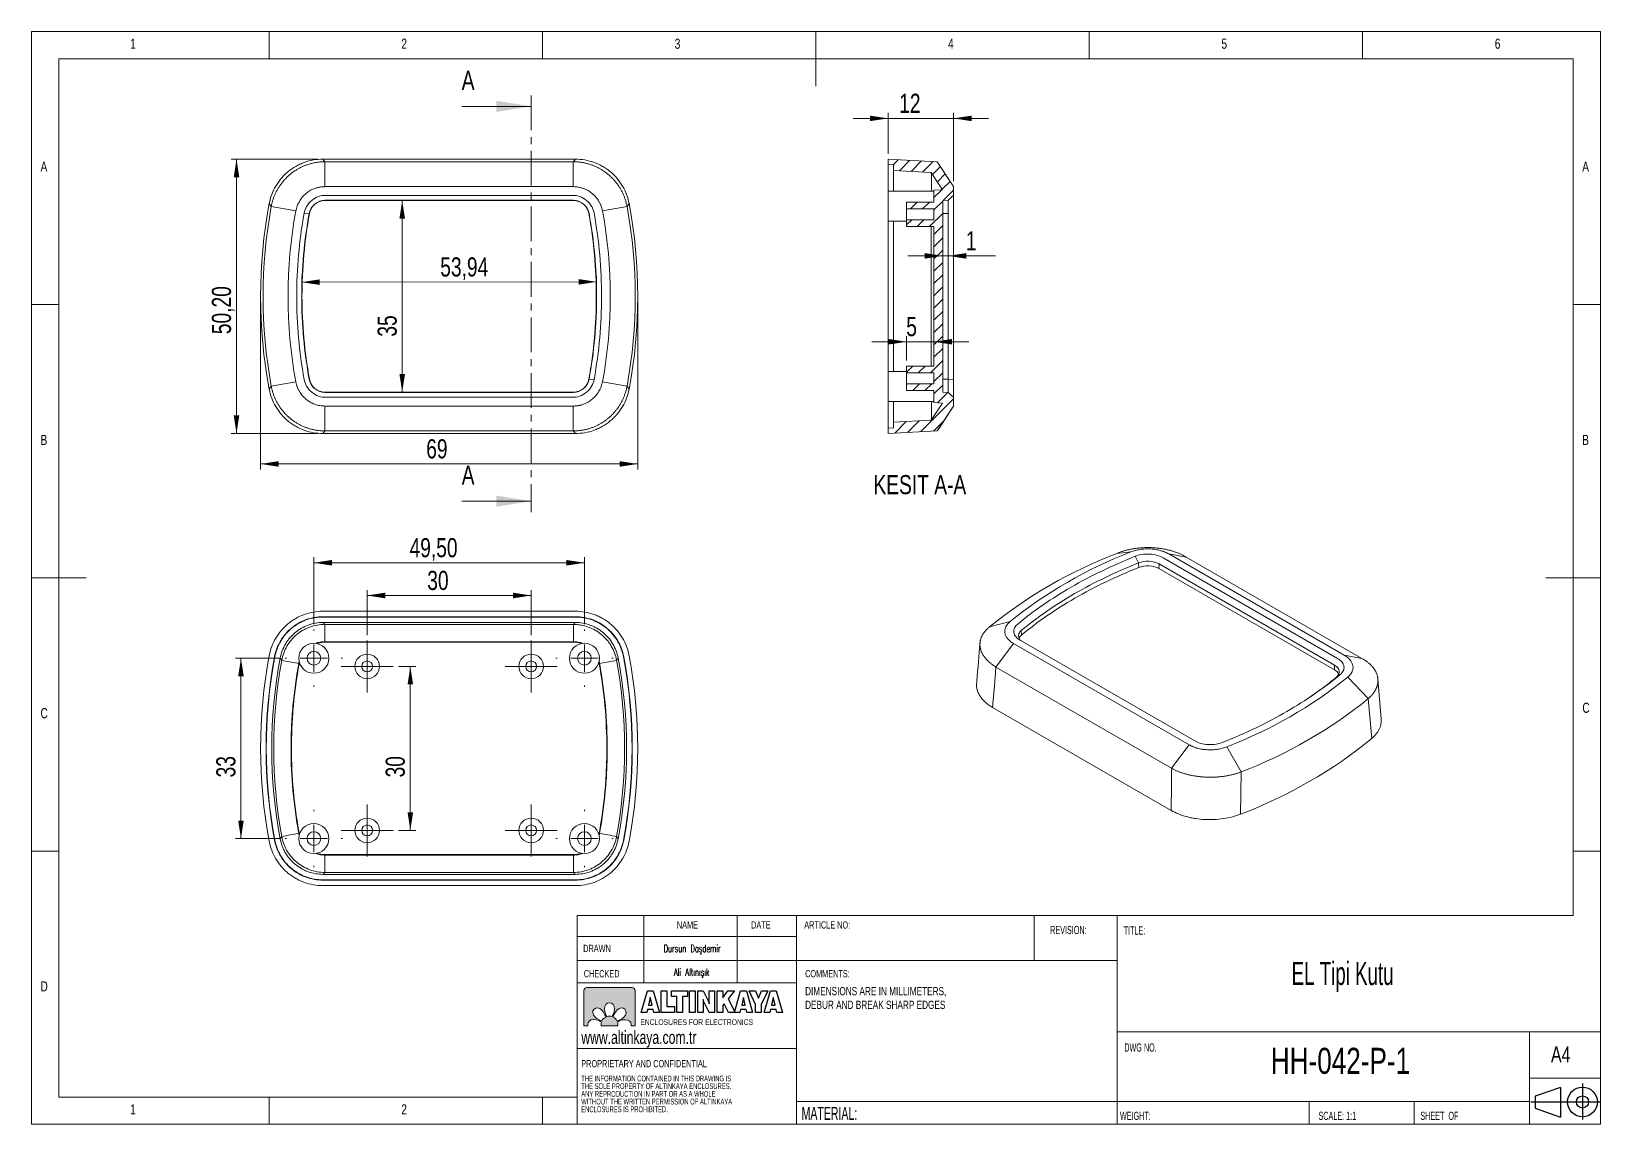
# Model space of a CAD drawing. Header units: millimetres. Extents: x 5 to 292, y 5 to 205.
import ezdxf

# ---------------------------------------------------------------- set-up
doc = ezdxf.new("R2010")
doc.units = ezdxf.units.MM
doc.header["$PDSIZE"] = -1
doc.linetypes.add('CENTER', pattern=[10.16, 6.35, -1.27, 1.27, -1.27])
doc.layers.add('FORMAT', color=7, linetype='Continuous')
doc.layers.add('LAYER2', color=1, linetype='Continuous')
doc.layers.add('LAYER1', color=7, linetype='Continuous', lineweight=15)
doc.layers.add('LAYER_1', color=179, linetype='Continuous', lineweight=15)
doc.styles.add('SLDTEXTSTYLE0', font='TXT', dxfattribs={"width": 0.7})
doc.styles.add('SLDTEXTSTYLE1', font='TXT', dxfattribs={"width": 0.75})
doc.styles.add('SLDTEXTSTYLE2', font='TXT', dxfattribs={"width": 0.605})
doc.styles.add('SLDTEXTSTYLE3', font='TXT', dxfattribs={"width": 0.605, "bigfont": 'bigfont'})
doc.dimstyles.new('SLDDIMSTYLE0', dxfattribs={"dimtxt": 3.5, "dimasz": 3.302, "dimexe": 0, "dimexo": 0.0625, "dimgap": 0.875, "dimtad": 1, "dimrnd": 1e-09, "dimzin": 12, "dimdsep": 46, "dimtxsty": 'SLDTEXTSTYLE1', "dimsah": 1, "dimcen": 0.09, "dimadec": 0, "dimazin": 3, "dimtfac": 1, "dimtofl": 0, "dimtmove": 0, "dimatfit": 3, "dimfxl": 1, "dimfrac": 2, "dimtolj": 1, "dimtzin": 12, "dimarcsym": 0})
doc.dimstyles.new('SLDDIMSTYLE1', dxfattribs={"dimtxt": 3.5, "dimasz": 3.302, "dimexe": 0, "dimexo": 0.0625, "dimgap": 0.875, "dimtad": 1, "dimdec": 1, "dimrnd": 1e-09, "dimzin": 12, "dimdsep": 46, "dimtxsty": 'SLDTEXTSTYLE1', "dimsah": 1, "dimcen": 0.09, "dimadec": 0, "dimazin": 3, "dimtfac": 1, "dimtdec": 1, "dimtofl": 0, "dimtmove": 0, "dimatfit": 3, "dimfxl": 1, "dimfrac": 2, "dimtolj": 1, "dimtzin": 12, "dimarcsym": 0})
doc.dimstyles.new('SLDDIMSTYLE2', dxfattribs={"dimtxt": 3.5, "dimasz": 3.302, "dimexe": 0, "dimexo": 0.0625, "dimgap": 0.875, "dimtad": 1, "dimrnd": 1e-09, "dimzin": 12, "dimdsep": 46, "dimtxsty": 'SLDTEXTSTYLE1', "dimsah": 1, "dimcen": 0.09, "dimadec": 0, "dimazin": 3, "dimtfac": 1, "dimtmove": 0, "dimatfit": 0, "dimfxl": 1, "dimfrac": 2, "dimtolj": 1, "dimtzin": 12, "dimarcsym": 0})

msp = doc.modelspace()

# ---------------------------------------------------------------- texts
at = {"color": 7, "linetype": 'Continuous', "lineweight": 0, "attachment_point": 1}
for s, insert, char_height, style in [('1', (23.083, 203.668), 1.852, 'SLDTEXTSTYLE1'), ('2', (72.667, 203.668), 1.852, 'SLDTEXTSTYLE1'), ('3', (122.667, 203.668), 1.852, 'SLDTEXTSTYLE1'), ('4', (172.667, 203.668), 1.852, 'SLDTEXTSTYLE1'), ('5', (222.667, 203.668), 1.852, 'SLDTEXTSTYLE1'), ('6', (272.667, 203.668), 1.852, 'SLDTEXTSTYLE1'), ('A', (6.667, 181.168), 1.852, 'SLDTEXTSTYLE1'), ('A', (288.667, 181.168), 1.852, 'SLDTEXTSTYLE1'), ('B', (6.667, 131.168), 1.852, 'SLDTEXTSTYLE1'), ('B', (288.667, 131.168), 1.852, 'SLDTEXTSTYLE1'), ('C', (6.667, 81.168), 1.852, 'SLDTEXTSTYLE1'), ('C', (288.693, 82.15), 1.852, 'SLDTEXTSTYLE1'), ('D', (6.667, 31.168), 1.852, 'SLDTEXTSTYLE1'), ('www.altinkaya.com.tr', (105.583, 22.104), 2.38125, 'SLDTEXTSTYLE0'), ('1', (23.083, 8.668), 1.852, 'SLDTEXTSTYLE1'), ('2', (72.667, 8.668), 1.852, 'SLDTEXTSTYLE1')]:
    msp.add_mtext(s, dxfattribs=dict(at, insert=insert, char_height=char_height, style=style))
at = {"color": 7, "linetype": 'Continuous', "char_height": 3.5, "attachment_point": 1, "style": 'SLDTEXTSTYLE1'}
for insert in [(83.714, 197.798), (83.714, 125.549)]:
    msp.add_mtext('A', dxfattribs=dict(at, insert=insert))
at = {"layer": 'LAYER1'}
for s, insert, char_height, attachment_point, style in [('NAME', (123.069, 42.143), 1.3229, 1, 'SLDTEXTSTYLE2'), ('DATE', (136.647, 42.143), 1.3229, 1, 'SLDTEXTSTYLE2'), ('ARTICLE NO:', (146.369, 42.143), 1.32292, 1, 'SLDTEXTSTYLE2'), ('REVISION:', (191.342, 41.311), 1.5, 1, 'SLDTEXTSTYLE2'), ('TITLE:', (204.784, 41.223), 1.5, 1, 'SLDTEXTSTYLE2'), ('DRAWN', (105.936, 37.846), 1.3229, 1, 'SLDTEXTSTYLE2'), ('Dursun Daşdemir', (125.882, 37.837), 1.32292, 2, 'SLDTEXTSTYLE3'), ('EL Tipi Kutu', (244.836, 34.726), 4.23333, 2, 'SLDTEXTSTYLE2'), ('CHECKED', (106.036, 33.226), 1.3229, 1, 'SLDTEXTSTYLE2'), ('Ali Altınışık', (125.777, 33.525), 1.32292, 2, 'SLDTEXTSTYLE3'), ('COMMENTS:', (146.518, 33.226), 1.3229, 1, 'SLDTEXTSTYLE2'), ('DWG NO.', (204.902, 19.813), 1.5, 1, 'SLDTEXTSTYLE2'), ('HH-042-P-1', (244.445, 19.001), 4.7625, 2, 'SLDTEXTSTYLE1'), ('A4', (282.949, 19.245), 2.9104, 1, 'SLDTEXTSTYLE1'), ('PROPRIETARY AND CONFIDENTIAL', (105.583, 16.762), 1.32292, 1, 'SLDTEXTSTYLE2'), ('MATERIAL:', (145.883, 8.185), 2.3813, 1, 'SLDTEXTSTYLE2'), ('WEIGHT:', (204.111, 7.305), 1.4986, 1, 'SLDTEXTSTYLE2'), ('SCALE: 1:1', (240.427, 7.307), 1.5, 1, 'SLDTEXTSTYLE2'), ('SHEET  OF', (259.057, 7.307), 1.5, 1, 'SLDTEXTSTYLE2')]:
    msp.add_mtext(s, dxfattribs=dict(at, insert=insert, char_height=char_height, attachment_point=attachment_point, style=style))
at = {"layer": 'LAYER_1', "insert": (167.505, 123.806), "char_height": 3.5, "attachment_point": 2, "style": 'SLDTEXTSTYLE1'}
msp.add_mtext('KESIT A-A', dxfattribs=at)

# ---------------------------------------------------------------- blocks, each defined once
blk = doc.blocks.new('Block4')
at = {"color": 7, "linetype": 'Continuous', "lineweight": 0, "insert": (0.07, 1.37), "char_height": 1.3229, "attachment_point": 1, "style": 'SLDTEXTSTYLE0'}
blk.add_mtext('ENCLOSURES FOR ELECTRONICS', dxfattribs=at)
blk = doc.blocks.new('Block5')
at = {"layer": 'FORMAT'}
for p, q in [((6.79, 7.34), (1.01, 5.34)), ((6.79, 7.34), (6.79, 0.54)), ((11.82, 8.19), (11.82, 0)), ((0, 4.03), (15.88, 4.03)), ((1.01, 5.34), (1.01, 2.54)), ((1.01, 2.54), (6.79, 0.54))]:
    blk.add_line(p, q, dxfattribs=at)
for radius in [3.4, 1.4]:
    blk.add_circle((11.82, 3.99), radius, dxfattribs=at)
blk = doc.blocks.new('Block6')
at = {"layer": 'FORMAT', "color": 250}
for p, q in [((0, 0), (1.27, 4.36)), ((1.27, 4.36), (2.44, 4.36)), ((2.44, 4.36), (3.71, 0)), ((4.04, 0), (4.04, 4.36)), ((4.04, 4.36), (5.2, 4.36)), ((5.2, 4.36), (5.2, 1.16)), ((6.19, 3.21), (6.19, 4.36)), ((6.19, 4.36), (9.41, 4.36)), ((7.23, 3.21), (6.19, 3.21)), ((7.23, 0), (7.23, 3.21)), ((9.41, 3.21), (8.39, 3.21)), ((8.39, 3.21), (8.39, 0)), ((9.41, 4.36), (9.41, 3.21)), ((9.82, 0), (9.82, 4.36)), ((9.82, 4.36), (11, 4.36)), ((11, 4.36), (11, 0)), ((11.52, 0), (11.52, 4.36)), ((11.52, 4.36), (12.62, 4.36)), ((12.62, 4.36), (13.64, 2.33)), ((13.82, 2.3), (13.82, 4.36)), ((13.82, 4.36), (14.92, 4.36)), ((14.92, 4.36), (14.92, 0)), ((15.42, 0), (15.42, 4.36)), ((15.42, 4.36), (16.57, 4.36)), ((16.57, 4.36), (16.57, 2.92)), ((16.57, 2.92), (17.61, 4.36)), ((17.61, 4.36), (18.96, 4.36)), ((18.96, 4.36), (17.67, 2.75)), ((18.94, 0), (20.21, 4.36)), ((20.21, 4.36), (21.38, 4.36)), ((21.38, 4.36), (22.65, 0)), ((23.27, 1.61), (21.94, 4.36)), ((21.94, 4.36), (23.22, 4.36)), ((23.22, 4.36), (23.84, 2.87)), ((23.84, 2.87), (24.47, 4.36)), ((25.72, 4.36), (24.42, 1.61)), ((24.47, 4.36), (25.72, 4.36)), ((25, 0), (26.27, 4.36)), ((26.27, 4.36), (27.44, 4.36)), ((27.44, 4.36), (28.71, 0)), ((1.14, 0), (0, 0)), ((1.28, 0.58), (1.14, 0)), ((2.43, 0.58), (1.28, 0.58)), ((1.86, 3), (1.49, 1.49)), ((1.49, 1.49), (2.22, 1.49)), ((2.22, 1.49), (1.86, 3)), ((2.56, 0), (2.43, 0.58)), ((3.71, 0), (2.56, 0)), ((6.77, 0), (4.04, 0)), ((5.2, 1.16), (6.77, 1.16)), ((6.77, 1.16), (6.77, 0)), ((8.39, 0), (7.23, 0)), ((11, 0), (9.82, 0)), ((12.62, 0), (11.52, 0)), ((12.62, 2.04), (12.62, 0)), ((13.82, 0), (12.8, 2.01)), ((14.92, 0), (13.82, 0)), ((16.57, 0), (15.42, 0)), ((16.86, 1.75), (16.57, 1.39)), ((16.57, 1.39), (16.57, 0)), ((17.74, 0), (16.86, 1.75)), ((17.67, 2.75), (19.12, 0)), ((19.12, 0), (17.74, 0)), ((20.08, 0), (18.94, 0)), ((20.22, 0.58), (20.08, 0)), ((21.37, 0.58), (20.22, 0.58)), ((20.8, 3), (20.43, 1.49)), ((20.43, 1.49), (21.16, 1.49)), ((21.16, 1.49), (20.8, 3)), ((21.5, 0), (21.37, 0.58)), ((22.65, 0), (21.5, 0)), ((23.27, 0), (23.27, 1.61)), ((24.42, 0), (23.27, 0)), ((24.42, 1.61), (24.42, 0)), ((26.14, 0), (25, 0)), ((26.28, 0.58), (26.14, 0)), ((27.43, 0.58), (26.28, 0.58)), ((26.86, 3), (26.49, 1.49)), ((26.49, 1.49), (27.21, 1.49)), ((27.21, 1.49), (26.86, 3)), ((27.56, 0), (27.43, 0.58)), ((28.71, 0), (27.56, 0))]:
    blk.add_line(p, q, dxfattribs=at)
for points in [[(12.7, 2.26), (12.67, 2.37), (12.63, 2.5), (12.59, 2.64)], [(12.59, 2.64), (12.6, 2.56), (12.61, 2.48), (12.62, 2.4)], [(12.62, 2.4), (12.62, 2.31), (12.62, 2.19), (12.62, 2.04)], [(12.8, 2.01), (12.77, 2.07), (12.74, 2.16), (12.7, 2.26)], [(13.64, 2.33), (13.67, 2.28), (13.7, 2.19), (13.73, 2.09)], [(13.73, 2.09), (13.77, 1.99), (13.81, 1.86), (13.85, 1.71)], [(13.82, 1.97), (13.82, 2.06), (13.82, 2.17), (13.82, 2.3)], [(13.85, 1.71), (13.84, 1.79), (13.83, 1.87), (13.82, 1.97)]]:
    blk.add_open_spline(points, degree=3, dxfattribs=at)
blk = doc.blocks.new('SW_NOTE_0')
at = {"layer": 'LAYER1', "color": 0, "char_height": 1.5, "attachment_point": 1, "style": 'SLDTEXTSTYLE1'}
for s, insert in [('DIMENSIONS ARE IN MILLIMETERS,', (0, 1.93)), ('DEBUR AND BREAK SHARP EDGES', (0, -0.57))]:
    blk.add_mtext(s, dxfattribs=dict(at, insert=insert))
blk = doc.blocks.new('SW_NOTE_1')
at = {"layer": 'LAYER1', "color": 0, "char_height": 1.0583, "attachment_point": 1, "style": 'SLDTEXTSTYLE2'}
for s, insert in [('THE INFORMATION CONTAINED IN THIS DRAWING IS', (0, 1.36)), ('ANY REPRODUCTION IN PART OR AS A WHOLE', (0, -1.46)), ('WITHOUT THE WRITTEN PERMISSION OF ALTINKAYA', (0, -2.87)), ('THE SOLE PROPERTY OF ALTINKAYA ENCLOSURES.', (0, -0.05)), ('ENCLOSURES IS PROHIBITED.', (0, -4.28))]:
    blk.add_mtext(s, dxfattribs=dict(at, insert=insert))
blk = doc.blocks.new('*D6')
at = {"layer": 'LAYER_1'}
for p, q in [((54.44, 157.51), (54.44, 160.1)), ((54.44, 159.1), (108.38, 159.17)), ((108.38, 157.58), (108.38, 160.17))]:
    blk.add_line(p, q, dxfattribs=at)
for points in [[(54.44, 159.1), (57.74, 158.6), (57.74, 159.62)], [(108.38, 159.17), (105.08, 159.67), (105.08, 158.65)]]:
    blk.add_solid(points, dxfattribs=at)
at = {"layer": 'LAYER_1', "insert": (79.78, 163.64, 0.1), "char_height": 3.5, "attachment_point": 1, "rotation": 0.0671, "style": 'SLDTEXTSTYLE1'}
blk.add_mtext('53,94', dxfattribs=at)
blk = doc.blocks.new('*D7')
at = {"layer": 'LAYER_1'}
for p, q in [((57.31, 181.61), (41.52, 181.61)), ((42.52, 181.61), (42.52, 131.41)), ((57.31, 131.41), (41.52, 131.41))]:
    blk.add_line(p, q, dxfattribs=at)
for points in [[(42.52, 181.61), (42.01, 178.31), (43.03, 178.31)], [(42.52, 131.41), (43.03, 134.71), (42.01, 134.71)]]:
    blk.add_solid(points, dxfattribs=at)
at = {"layer": 'LAYER_1', "insert": (38.01, 149.59, -5.95), "char_height": 3.5, "attachment_point": 1, "rotation": 90, "style": 'SLDTEXTSTYLE1'}
blk.add_mtext('50,20', dxfattribs=at)
blk = doc.blocks.new('*D8')
at = {"layer": 'LAYER_1'}
for p, q in [((46.91, 155.51), (46.91, 124.84)), ((115.91, 155.51), (115.91, 124.84)), ((46.91, 125.84), (115.91, 125.84))]:
    blk.add_line(p, q, dxfattribs=at)
for points in [[(46.91, 125.84), (50.22, 125.34), (50.22, 126.35)], [(115.91, 125.84), (112.61, 126.35), (112.61, 125.34)]]:
    blk.add_solid(points, dxfattribs=at)
at = {"layer": 'LAYER_1', "insert": (77.22, 130.36, -5.95), "char_height": 3.5, "attachment_point": 1, "style": 'SLDTEXTSTYLE1'}
blk.add_mtext('69', dxfattribs=at)
blk = doc.blocks.new('*D9')
at = {"layer": 'LAYER_1'}
blk.add_line((72.83, 138.99), (72.83, 174.03), dxfattribs=at)
for points in [[(72.83, 174.03), (72.32, 170.73), (73.34, 170.73)], [(72.83, 138.99), (73.34, 142.3), (72.32, 142.3)]]:
    blk.add_solid(points, dxfattribs=at)
at = {"layer": 'LAYER_1', "insert": (68.32, 149.14, -5.95), "char_height": 3.5, "attachment_point": 1, "rotation": 90, "style": 'SLDTEXTSTYLE1'}
blk.add_mtext('35', dxfattribs=at)
blk = doc.blocks.new('*D10')
at = {"layer": 'LAYER_1'}
for p, q in [((161.69, 182.61), (161.69, 190.08)), ((173.69, 177.58), (173.69, 190.08)), ((161.69, 189.08), (155.34, 189.08)), ((161.69, 189.08), (173.69, 189.08)), ((173.69, 189.08), (180.04, 189.08))]:
    blk.add_line(p, q, dxfattribs=at)
for points in [[(161.69, 189.08), (158.39, 189.58), (158.39, 188.57)], [(173.69, 189.08), (177, 188.57), (177, 189.58)]]:
    blk.add_solid(points, dxfattribs=at)
at = {"layer": 'LAYER_1', "insert": (163.73, 193.59, 24.84), "char_height": 3.5, "attachment_point": 1, "style": 'SLDTEXTSTYLE1'}
blk.add_mtext('12', dxfattribs=at)
blk = doc.blocks.new('*D11')
at = {"layer": 'LAYER_1'}
for p, q in [((165.09, 148.2), (158.74, 148.2)), ((165.09, 144.76), (165.09, 149.2)), ((165.09, 148.2), (170.09, 148.2)), ((170.09, 148.2), (176.44, 148.2))]:
    blk.add_line(p, q, dxfattribs=at)
for points in [[(165.09, 148.2), (161.79, 148.71), (161.79, 147.7)], [(170.09, 148.2), (173.4, 147.7), (173.4, 148.71)]]:
    blk.add_solid(points, dxfattribs=at)
at = {"layer": 'LAYER_1', "insert": (165.02, 152.72, 24.84), "char_height": 3.5, "attachment_point": 1, "style": 'SLDTEXTSTYLE1'}
blk.add_mtext('5', dxfattribs=at)
blk = doc.blocks.new('*D12')
at = {"layer": 'LAYER_1'}
for p, q in [((171.69, 163.92), (165.34, 163.92)), ((171.69, 163.92), (172.69, 163.92)), ((172.69, 163.92), (181.35, 163.92))]:
    blk.add_line(p, q, dxfattribs=at)
for points in [[(171.69, 163.92), (168.39, 164.43), (168.39, 163.41)], [(172.69, 163.92), (176, 163.41), (176, 164.43)]]:
    blk.add_solid(points, dxfattribs=at)
at = {"layer": 'LAYER_1', "insert": (175.92, 168.43, 24.84), "char_height": 3.5, "attachment_point": 1, "style": 'SLDTEXTSTYLE1'}
blk.add_mtext('1', dxfattribs=at)
blk = doc.blocks.new('*D13')
at = {"layer": 'LAYER_1'}
for p, q in [((72.16, 88.79), (75.31, 88.79)), ((74.31, 88.79), (74.31, 58.79)), ((72.16, 58.79), (75.31, 58.79))]:
    blk.add_line(p, q, dxfattribs=at)
for points in [[(74.31, 88.79), (73.81, 85.49), (74.82, 85.49)], [(74.31, 58.79), (74.82, 62.09), (73.81, 62.09)]]:
    blk.add_solid(points, dxfattribs=at)
at = {"layer": 'LAYER_1', "insert": (69.8, 68.48, 6.14), "char_height": 3.5, "attachment_point": 1, "rotation": 90, "style": 'SLDTEXTSTYLE1'}
blk.add_mtext('30', dxfattribs=at)
blk = doc.blocks.new('*D14')
at = {"layer": 'LAYER_1'}
for p, q in [((66.41, 94.54), (66.41, 102.77)), ((66.41, 101.77), (96.41, 101.77)), ((96.41, 94.54), (96.41, 102.77))]:
    blk.add_line(p, q, dxfattribs=at)
for points in [[(66.41, 101.77), (69.72, 101.26), (69.72, 102.28)], [(96.41, 101.77), (93.11, 102.28), (93.11, 101.26)]]:
    blk.add_solid(points, dxfattribs=at)
at = {"layer": 'LAYER_1', "insert": (77.41, 106.28, 6.14), "char_height": 3.5, "attachment_point": 1, "style": 'SLDTEXTSTYLE1'}
blk.add_mtext('30', dxfattribs=at)
blk = doc.blocks.new('*D15')
at = {"layer": 'LAYER_1'}
for p, q in [((56.66, 96.54), (56.66, 108.76)), ((106.16, 107.76), (56.66, 107.76)), ((106.16, 96.54), (106.16, 108.76))]:
    blk.add_line(p, q, dxfattribs=at)
for points in [[(56.66, 107.76), (59.97, 107.25), (59.97, 108.27)], [(106.16, 107.76), (102.86, 108.27), (102.86, 107.25)]]:
    blk.add_solid(points, dxfattribs=at)
at = {"layer": 'LAYER_1', "insert": (74.17, 112.27, 6.14), "char_height": 3.5, "attachment_point": 1, "style": 'SLDTEXTSTYLE1'}
blk.add_mtext('49,50', dxfattribs=at)
blk = doc.blocks.new('*D16')
at = {"layer": 'LAYER_1'}
for p, q in [((50.41, 90.29), (42.33, 90.29)), ((43.33, 90.29), (43.33, 57.29)), ((50.41, 57.29), (42.33, 57.29))]:
    blk.add_line(p, q, dxfattribs=at)
for points in [[(43.33, 90.29), (42.82, 86.99), (43.84, 86.99)], [(43.33, 57.29), (43.84, 60.59), (42.82, 60.59)]]:
    blk.add_solid(points, dxfattribs=at)
at = {"layer": 'LAYER_1', "insert": (38.82, 68.48, 6.14), "char_height": 3.5, "attachment_point": 1, "rotation": 90, "style": 'SLDTEXTSTYLE1'}
blk.add_mtext('33', dxfattribs=at)
blk = doc.blocks.new('SW_CENTERMARKSYMBOL_0')
at = {"layer": 'LAYER_1', "color": 0}
for p, q in [((0, 5), (0, 5.25)), ((-5, 0), (-5.25, 0)), ((0, 0), (-2.5, 0)), ((0, 0), (0, 2.5)), ((0, 0), (0, -2.5)), ((0, 0), (2.5, 0)), ((5, 0), (5.25, 0)), ((0, -5), (0, -5.25))]:
    blk.add_line(p, q, dxfattribs=at)
blk = doc.blocks.new('SW_CENTERMARKSYMBOL_1')
at = {"layer": 'LAYER_1', "color": 0}
for p, q in [((0, 5), (0, 5.25)), ((-5, 0), (-5.25, 0)), ((0, 0), (-2.5, 0)), ((0, 0), (0, 2.5)), ((0, 0), (0, -2.5)), ((0, 0), (2.5, 0)), ((5, 0), (5.25, 0)), ((0, -5), (0, -5.25))]:
    blk.add_line(p, q, dxfattribs=at)
blk = doc.blocks.new('SW_CENTERMARKSYMBOL_2')
at = {"layer": 'LAYER_1', "color": 0}
for p, q in [((0, 5), (0, 5.25)), ((-5, 0), (-5.25, 0)), ((0, 0), (-2.5, 0)), ((0, 0), (0, 2.5)), ((0, 0), (0, -2.5)), ((0, 0), (2.5, 0)), ((5, 0), (5.25, 0)), ((0, -5), (0, -5.25))]:
    blk.add_line(p, q, dxfattribs=at)
blk = doc.blocks.new('SW_CENTERMARKSYMBOL_3')
at = {"layer": 'LAYER_1', "color": 0}
for p, q in [((0, 5), (0, 5.25)), ((-5, 0), (-5.25, 0)), ((0, 0), (-2.5, 0)), ((0, 0), (0, 2.5)), ((0, 0), (0, -2.5)), ((0, 0), (2.5, 0)), ((5, 0), (5.25, 0)), ((0, -5), (0, -5.25))]:
    blk.add_line(p, q, dxfattribs=at)
blk = doc.blocks.new('SW_CENTERMARKSYMBOL_4')
at = {"layer": 'LAYER_1', "color": 0}
for p, q in [((0, 2.5), (0, 4.75)), ((-2.5, 0), (-4.75, 0)), ((0, 0), (-2.5, 0)), ((0, 0), (0, 2.5)), ((0, 0), (0, -2.5)), ((0, 0), (2.5, 0)), ((2.5, 0), (4.75, 0)), ((0, -2.5), (0, -4.75))]:
    blk.add_line(p, q, dxfattribs=at)
blk = doc.blocks.new('SW_CENTERMARKSYMBOL_5')
at = {"layer": 'LAYER_1', "color": 0}
for p, q in [((0, 2.5), (0, 4.75)), ((-2.5, 0), (-4.75, 0)), ((0, 0), (-2.5, 0)), ((0, 0), (0, 2.5)), ((0, 0), (0, -2.5)), ((0, 0), (2.5, 0)), ((2.5, 0), (4.75, 0)), ((0, -2.5), (0, -4.75))]:
    blk.add_line(p, q, dxfattribs=at)
blk = doc.blocks.new('SW_CENTERMARKSYMBOL_6')
at = {"layer": 'LAYER_1', "color": 0}
for p, q in [((0, 2.5), (0, 4.75)), ((-2.5, 0), (-4.75, 0)), ((0, 0), (-2.5, 0)), ((0, 0), (0, 2.5)), ((0, 0), (0, -2.5)), ((0, 0), (2.5, 0)), ((2.5, 0), (4.75, 0)), ((0, -2.5), (0, -4.75))]:
    blk.add_line(p, q, dxfattribs=at)
blk = doc.blocks.new('SW_CENTERMARKSYMBOL_7')
at = {"layer": 'LAYER_1', "color": 0}
for p, q in [((0, 2.5), (0, 4.75)), ((-2.5, 0), (-4.75, 0)), ((0, 0), (-2.5, 0)), ((0, 0), (0, 2.5)), ((0, 0), (0, -2.5)), ((0, 0), (2.5, 0)), ((2.5, 0), (4.75, 0)), ((0, -2.5), (0, -4.75))]:
    blk.add_line(p, q, dxfattribs=at)

# ---------------------------------------------------------------- dimensions: what is measured, and where the dimension line sits
at = {"layer": 'LAYER_1'}
for base, p1, p2, dimstyle, picture, middle in [((173.693, 189.077), (161.693, 181.613), (173.693, 176.584), 'SLDDIMSTYLE2', '*D10', (167.738, 189.077)), ((172.693, 163.92), (171.693, 174.031), (172.693, 171.684), 'SLDDIMSTYLE2', '*D12', (178.638, 163.92)), ((115.914, 125.844), (46.914, 156.513), (115.914, 156.513), 'SLDDIMSTYLE0', '*D8', (81.224, 125.844)), ((170.093, 148.204), (165.093, 143.763), (170.093, 143.763), 'SLDDIMSTYLE2', '*D11', (167.738, 148.204)), ((56.664, 107.763), (106.164, 95.537), (56.664, 95.537), 'SLDDIMSTYLE0', '*D15', (81.414, 107.763)), ((96.414, 101.772), (66.414, 93.537), (96.414, 93.537), 'SLDDIMSTYLE0', '*D14', (81.414, 101.772))]:
    dim = msp.add_linear_dim(base=base, p1=p1, p2=p2, dimstyle=dimstyle, dxfattribs=at)
    dim.commit()
    dim.dimension.update_dxf_attribs({"geometry": picture, "text_midpoint": middle, "dimtype": 160})
for base, p1, p2, angle, dimstyle, picture, middle in [((42.519, 131.413), (58.309, 181.613), (58.309, 131.413), 90, 'SLDDIMSTYLE0', '*D7', (42.519, 156.83)), ((72.831, 174.031), (58.698, 138.994), (58.699, 174.031), 270, 'SLDDIMSTYLE1', '*D9', (72.831, 153.15)), ((108.382, 159.167), (54.443, 156.513), (108.385, 156.576), 0.06708, 'SLDDIMSTYLE0', '*D6', (87.03, 159.142)), ((43.331, 57.287), (51.414, 90.287), (51.414, 57.287), 90, 'SLDDIMSTYLE0', '*D16', (43.331, 72.49)), ((74.314, 58.787), (71.164, 88.787), (71.164, 58.787), 90, 'SLDDIMSTYLE0', '*D13', (74.314, 72.49))]:
    dim = msp.add_linear_dim(base=base, p1=p1, p2=p2, angle=angle, dimstyle=dimstyle, dxfattribs=at)
    dim.commit()
    dim.dimension.update_dxf_attribs({"geometry": picture, "text_midpoint": middle, "dimtype": 160})

# ---------------------------------------------------------------- hatches: boundary and pattern name
at = {"linetype": 'Continuous', "lineweight": 0}
h = msp.add_hatch(dxfattribs=at)
h.set_pattern_fill('ANSI31', scale=0.5, style=0)
edge = h.paths.add_edge_path(flags=0)
edge.add_line((161.693, 131.413), (170.697, 131.884))
edge.add_line((170.697, 131.884), (173.693, 136.441))
edge.add_line((173.693, 136.441), (173.693, 138.034))
edge.add_spline(control_points=[(173.693, 138.034), (173.529, 138.183), (173.366, 138.331), (173.202, 138.48), (173.117, 138.557), (173.032, 138.634), (172.947, 138.711), (172.863, 138.788), (172.778, 138.865), (172.693, 138.941)], knot_values=[0, 0, 0, 0, 0.0006634, 0.0006634, 0.0006634, 0.0010068, 0.0010068, 0.0010068, 0.0013502, 0.0013502, 0.0013502, 0.0013502], weights=[1, 1, 1, 1, 1, 1, 1, 1, 1, 1], degree=3, periodic=0)
edge.add_line((172.693, 138.941), (171.693, 138.994))
edge.add_line((171.693, 138.994), (171.693, 174.031))
edge.add_line((171.693, 174.031), (172.693, 174.084))
edge.add_spline(control_points=[(172.693, 174.084), (172.857, 174.232), (173.021, 174.381), (173.184, 174.529), (173.269, 174.606), (173.354, 174.683), (173.439, 174.76), (173.524, 174.837), (173.608, 174.914), (173.693, 174.991)], knot_values=[0, 0, 0, 0, 0.0006634, 0.0006634, 0.0006634, 0.0010068, 0.0010068, 0.0010068, 0.0013502, 0.0013502, 0.0013502, 0.0013502], weights=[1, 1, 1, 1, 1, 1, 1, 1, 1, 1], degree=3, periodic=0)
edge.add_line((173.693, 174.991), (173.693, 176.584))
edge.add_line((173.693, 176.584), (170.697, 181.141))
edge.add_line((170.697, 181.141), (161.693, 181.613))
edge.add_line((161.693, 181.613), (161.693, 180.613))
edge.add_line((161.693, 180.613), (162.693, 180.56))
edge.add_line((162.693, 180.56), (162.693, 179.557))
edge.add_line((162.693, 179.557), (169.582, 179.196))
edge.add_line((169.582, 179.196), (171.662, 176.032))
edge.add_line((171.662, 176.032), (170.093, 175.95))
edge.add_line((170.093, 175.95), (170.093, 173.763))
edge.add_line((170.093, 173.763), (165.093, 173.763))
edge.add_line((165.093, 173.763), (165.093, 172.513))
edge.add_line((165.093, 172.513), (170.093, 172.513))
edge.add_line((170.093, 172.513), (170.093, 170.513))
edge.add_line((170.093, 170.513), (165.093, 170.513))
edge.add_line((165.093, 170.513), (165.093, 169.263))
edge.add_line((165.093, 169.263), (170.093, 169.263))
edge.add_line((170.093, 169.263), (170.093, 143.763))
edge.add_line((170.093, 143.763), (165.093, 143.763))
edge.add_line((165.093, 143.763), (165.093, 142.513))
edge.add_line((165.093, 142.513), (170.093, 142.513))
edge.add_line((170.093, 142.513), (170.093, 140.513))
edge.add_line((170.093, 140.513), (165.093, 140.513))
edge.add_line((165.093, 140.513), (165.093, 139.263))
edge.add_line((165.093, 139.263), (170.093, 139.263))
edge.add_line((170.093, 139.263), (170.093, 137.075))
edge.add_line((170.093, 137.075), (171.662, 136.993))
edge.add_line((171.662, 136.993), (169.582, 133.829))
edge.add_line((169.582, 133.829), (162.693, 133.468))
edge.add_line((162.693, 133.468), (162.693, 132.465))
edge.add_line((162.693, 132.465), (161.693, 132.413))
edge.add_line((161.693, 132.413), (161.693, 131.413))
at = {"layer": 'LAYER2'}
h = msp.add_hatch(color=256, dxfattribs=at)
edge = h.paths.add_edge_path(flags=0)
edge.add_spline(control_points=[(106.639, 30.053), (106.317, 30.053), (106.054, 29.79), (106.054, 29.468)], knot_values=[0.9444444, 0.9444444, 0.9444444, 0.9444444, 1, 1, 1, 1], weights=[1, 1, 1, 1], degree=3, periodic=0)
edge.add_line((106.054, 29.468), (106.054, 23.031))
edge.add_line((106.054, 23.031), (106.792, 23.031))
edge.add_spline(control_points=[(106.792, 23.031), (106.775, 23.102), (106.767, 23.178), (106.767, 23.259)], knot_values=[0.7777778, 0.7777778, 0.7777778, 0.7777778, 0.8333333, 0.8333333, 0.8333333, 0.8333333], weights=[1, 1, 1, 1], degree=3, periodic=0)
edge.add_spline(control_points=[(106.767, 23.259), (106.765, 23.823), (107.187, 24.145), (107.895, 24.158)], knot_values=[0.7222222, 0.7222222, 0.7222222, 0.7222222, 0.7777778, 0.7777778, 0.7777778, 0.7777778], weights=[1, 1, 1, 1], degree=3, periodic=0)
edge.add_spline(control_points=[(107.895, 24.158), (108.515, 24.169), (109.131, 23.823), (109.274, 23.737)], knot_values=[0.6666667, 0.6666667, 0.6666667, 0.6666667, 0.7222222, 0.7222222, 0.7222222, 0.7222222], weights=[1, 1, 1, 1], degree=3, periodic=0)
edge.add_spline(control_points=[(109.274, 23.737), (109.224, 23.585), (109.196, 23.423), (109.196, 23.254)], knot_values=[0.6111111, 0.6111111, 0.6111111, 0.6111111, 0.6666667, 0.6666667, 0.6666667, 0.6666667], weights=[1, 1, 1, 1], degree=3, periodic=0)
edge.add_spline(control_points=[(109.196, 23.254), (109.196, 23.178), (109.202, 23.104), (109.212, 23.031)], knot_values=[0.5555556, 0.5555556, 0.5555556, 0.5555556, 0.6111111, 0.6111111, 0.6111111, 0.6111111], weights=[1, 1, 1, 1], degree=3, periodic=0)
edge.add_line((109.212, 23.031), (112.257, 23.031))
edge.add_spline(control_points=[(112.257, 23.031), (112.267, 23.104), (112.273, 23.178), (112.273, 23.254)], knot_values=[0.4444444, 0.4444444, 0.4444444, 0.4444444, 0.5, 0.5, 0.5, 0.5], weights=[1, 1, 1, 1], degree=3, periodic=0)
edge.add_spline(control_points=[(112.273, 23.254), (112.273, 23.42), (112.247, 23.58), (112.198, 23.729)], knot_values=[0.3888889, 0.3888889, 0.3888889, 0.3888889, 0.4444444, 0.4444444, 0.4444444, 0.4444444], weights=[1, 1, 1, 1], degree=3, periodic=0)
edge.add_spline(control_points=[(112.198, 23.729), (112.345, 23.817), (112.958, 24.16), (113.575, 24.148)], knot_values=[0.3333333, 0.3333333, 0.3333333, 0.3333333, 0.3888889, 0.3888889, 0.3888889, 0.3888889], weights=[1, 1, 1, 1], degree=3, periodic=0)
edge.add_spline(control_points=[(113.575, 24.148), (114.283, 24.135), (114.704, 23.813), (114.702, 23.249)], knot_values=[0.2777778, 0.2777778, 0.2777778, 0.2777778, 0.3333333, 0.3333333, 0.3333333, 0.3333333], weights=[1, 1, 1, 1], degree=3, periodic=0)
edge.add_spline(control_points=[(114.702, 23.249), (114.702, 23.172), (114.695, 23.099), (114.679, 23.031)], knot_values=[0.2222222, 0.2222222, 0.2222222, 0.2222222, 0.2777778, 0.2777778, 0.2777778, 0.2777778], weights=[1, 1, 1, 1], degree=3, periodic=0)
edge.add_line((114.679, 23.031), (115.416, 23.031))
edge.add_line((115.416, 23.031), (115.416, 29.468))
edge.add_spline(control_points=[(115.416, 29.468), (115.416, 29.79), (115.153, 30.053), (114.83, 30.053)], knot_values=[0.0555556, 0.0555556, 0.0555556, 0.0555556, 0.1111111, 0.1111111, 0.1111111, 0.1111111], weights=[1, 1, 1, 1], degree=3, periodic=0)
edge.add_line((114.83, 30.053), (106.639, 30.053))
edge = h.paths.add_edge_path(flags=0)
edge.add_spline(control_points=[(111.218, 24.714), (111.066, 24.765), (110.904, 24.792), (110.735, 24.792)], knot_values=[0.6666667, 0.6666667, 0.6666667, 0.6666667, 0.8333333, 0.8333333, 0.8333333, 0.8333333], weights=[1, 1, 1, 1], degree=3, periodic=0)
edge.add_spline(control_points=[(110.735, 24.792), (110.569, 24.792), (110.409, 24.766), (110.259, 24.717)], knot_values=[0.8333333, 0.8333333, 0.8333333, 0.8333333, 1, 1, 1, 1], weights=[1, 1, 1, 1], degree=3, periodic=0)
edge.add_spline(control_points=[(110.259, 24.717), (110.171, 24.865), (109.829, 25.477), (109.84, 26.094)], knot_values=[0, 0, 0, 0, 0.1666667, 0.1666667, 0.1666667, 0.1666667], weights=[1, 1, 1, 1], degree=3, periodic=0)
edge.add_spline(control_points=[(109.84, 26.094), (109.854, 26.802), (110.175, 27.224), (110.74, 27.221)], knot_values=[0.1666667, 0.1666667, 0.1666667, 0.1666667, 0.3333333, 0.3333333, 0.3333333, 0.3333333], weights=[1, 1, 1, 1], degree=3, periodic=0)
edge.add_spline(control_points=[(110.74, 27.221), (111.304, 27.224), (111.625, 26.802), (111.639, 26.094)], knot_values=[0.3333333, 0.3333333, 0.3333333, 0.3333333, 0.5, 0.5, 0.5, 0.5], weights=[1, 1, 1, 1], degree=3, periodic=0)
edge.add_spline(control_points=[(111.639, 26.094), (111.65, 25.473), (111.304, 24.857), (111.218, 24.714)], knot_values=[0.5, 0.5, 0.5, 0.5, 0.6666667, 0.6666667, 0.6666667, 0.6666667], weights=[1, 1, 1, 1], degree=3, periodic=0)
edge = h.paths.add_edge_path(flags=0)
edge.add_spline(control_points=[(109.367, 25.9), (109.812, 25.471), (110.003, 24.792), (110.044, 24.629)], knot_values=[0.6, 0.6, 0.6, 0.6, 0.8, 0.8, 0.8, 0.8], weights=[1, 1, 1, 1], degree=3, periodic=0)
edge.add_spline(control_points=[(110.044, 24.629), (109.752, 24.481), (109.512, 24.243), (109.363, 23.952)], knot_values=[0.8, 0.8, 0.8, 0.8, 1, 1, 1, 1], weights=[1, 1, 1, 1], degree=3, periodic=0)
edge.add_spline(control_points=[(109.363, 23.952), (109.195, 23.994), (108.522, 24.186), (108.095, 24.629)], knot_values=[0, 0, 0, 0, 0.2, 0.2, 0.2, 0.2], weights=[1, 1, 1, 1], degree=3, periodic=0)
edge.add_spline(control_points=[(108.095, 24.629), (107.604, 25.139), (107.533, 25.664), (107.933, 26.062)], knot_values=[0.2, 0.2, 0.2, 0.2, 0.4, 0.4, 0.4, 0.4], weights=[1, 1, 1, 1], degree=3, periodic=0)
edge.add_spline(control_points=[(107.933, 26.062), (108.331, 26.462), (108.856, 26.392), (109.367, 25.9)], knot_values=[0.4, 0.4, 0.4, 0.4, 0.6, 0.6, 0.6, 0.6], weights=[1, 1, 1, 1], degree=3, periodic=0)
edge = h.paths.add_edge_path(flags=0)
edge.add_spline(control_points=[(113.381, 24.622), (112.952, 24.176), (112.273, 23.985), (112.11, 23.944)], knot_values=[0.6, 0.6, 0.6, 0.6, 0.8, 0.8, 0.8, 0.8], weights=[1, 1, 1, 1], degree=3, periodic=0)
edge.add_spline(control_points=[(112.11, 23.944), (111.962, 24.237), (111.724, 24.476), (111.433, 24.625)], knot_values=[0.8, 0.8, 0.8, 0.8, 1, 1, 1, 1], weights=[1, 1, 1, 1], degree=3, periodic=0)
edge.add_spline(control_points=[(111.433, 24.625), (111.475, 24.793), (111.667, 25.466), (112.11, 25.894)], knot_values=[0, 0, 0, 0, 0.2, 0.2, 0.2, 0.2], weights=[1, 1, 1, 1], degree=3, periodic=0)
edge.add_spline(control_points=[(112.11, 25.894), (112.62, 26.385), (113.145, 26.455), (113.543, 26.055)], knot_values=[0.2, 0.2, 0.2, 0.2, 0.4, 0.4, 0.4, 0.4], weights=[1, 1, 1, 1], degree=3, periodic=0)
edge.add_spline(control_points=[(113.543, 26.055), (113.943, 25.657), (113.872, 25.132), (113.381, 24.622)], knot_values=[0.4, 0.4, 0.4, 0.4, 0.6, 0.6, 0.6, 0.6], weights=[1, 1, 1, 1], degree=3, periodic=0)

# ---------------------------------------------------------------- linework, layer by layer
at = {"color": 7, "linetype": 'CENTER', "lineweight": 0}
msp.add_line((96.414, 193.278), (96.414, 117.029), dxfattribs=at)
at = {"color": 7, "linetype": 'Continuous', "lineweight": 0}
for p, q in [((83.714, 191.278), (96.414, 191.278)), ((83.714, 119.029), (96.414, 119.029))]:
    msp.add_line(p, q, dxfattribs=at)
at = {"color": 7, "linetype": 'Continuous', "lineweight": 15}
for p, q in [((104.519, 181.613), (58.309, 181.613)), ((58.701, 176.584), (58.701, 181.141)), ((58.701, 181.141), (104.126, 181.141)), ((104.126, 176.584), (104.126, 181.141)), ((161.693, 180.613), (161.693, 181.613)), ((161.693, 181.613), (170.697, 181.141)), ((173.693, 176.584), (170.697, 181.141)), ((173.693, 176.584), (170.703, 181.137)), ((162.693, 180.56), (161.693, 180.613)), ((162.693, 179.557), (162.693, 180.56)), ((162.693, 179.557), (169.582, 179.196)), ((171.662, 176.032), (169.582, 179.196)), ((104.126, 176.584), (58.701, 176.584)), ((170.093, 175.763), (161.693, 175.763)), ((161.693, 170.263), (161.693, 175.763)), ((171.662, 176.032), (170.093, 175.95)), ((170.093, 175.95), (170.093, 173.763)), ((173.693, 174.991), (173.693, 176.584)), ((48.879, 172.953), (48.495, 173.472)), ((53.361, 172.132), (48.879, 172.953)), ((104.129, 174.084), (58.699, 174.084)), ((58.699, 174.031), (58.699, 174.084)), ((104.129, 174.031), (58.699, 174.031)), ((103.995, 174.991), (58.832, 174.991)), ((104.129, 174.031), (104.129, 174.084)), ((113.949, 172.953), (109.467, 172.132)), ((114.333, 173.472), (113.949, 172.953)), ((165.093, 173.763), (165.093, 172.513)), ((165.093, 173.763), (170.093, 173.763)), ((165.093, 172.513), (170.093, 172.513)), ((165.093, 172.513), (165.093, 170.513)), ((170.093, 172.513), (170.093, 170.513)), ((172.693, 174.084), (171.693, 174.031)), ((171.693, 174.031), (171.693, 138.994)), ((54.903, 171.71), (55.821, 171.685)), ((55.872, 171.676), (55.821, 171.685)), ((106.956, 171.675), (107.007, 171.684)), ((161.693, 170.263), (165.093, 170.263)), ((161.693, 170.263), (161.693, 142.763)), ((162.693, 142.763), (162.693, 170.263)), ((165.093, 170.513), (165.093, 169.263)), ((170.093, 170.513), (165.093, 170.513)), ((171.693, 171.675), (172.693, 171.684)), ((170.093, 169.263), (165.093, 169.263)), ((169.582, 169.263), (169.582, 143.761)), ((170.093, 169.263), (170.093, 143.763)), ((165.093, 142.513), (165.093, 143.763)), ((165.093, 143.763), (170.093, 143.763)), ((53.361, 140.893), (48.879, 140.072)), ((55.872, 141.35), (55.821, 141.341)), ((106.956, 141.349), (107.007, 141.34)), ((107.925, 141.315), (107.008, 141.34)), ((113.949, 140.072), (109.467, 140.893)), ((165.093, 142.763), (161.693, 142.763)), ((161.693, 137.263), (161.693, 142.763)), ((165.093, 142.513), (170.093, 142.513)), ((165.093, 142.513), (165.093, 140.513)), ((170.093, 142.513), (170.093, 140.513)), ((171.693, 141.349), (172.693, 141.34)), ((173.693, 141.315), (172.693, 141.34)), ((48.495, 139.553), (48.879, 140.072)), ((58.698, 138.994), (58.698, 138.941)), ((58.698, 138.994), (104.129, 138.994)), ((58.698, 138.941), (104.129, 138.941)), ((58.832, 138.034), (103.995, 138.034)), ((104.129, 138.994), (104.129, 138.941)), ((113.949, 140.072), (114.333, 139.553)), ((165.093, 139.263), (165.093, 140.513)), ((170.093, 140.513), (165.093, 140.513)), ((170.093, 139.263), (165.093, 139.263)), ((170.093, 139.263), (170.093, 137.075)), ((171.693, 138.994), (172.693, 138.941)), ((173.693, 136.441), (173.693, 138.034)), ((58.701, 136.441), (104.126, 136.441)), ((58.701, 131.884), (58.701, 136.441)), ((104.126, 131.884), (104.126, 136.441)), ((161.693, 137.263), (170.093, 137.263)), ((169.582, 133.829), (171.662, 136.993)), ((170.093, 137.075), (171.662, 136.993)), ((170.697, 131.884), (173.693, 136.441)), ((161.693, 132.413), (162.693, 132.465)), ((161.693, 131.413), (161.693, 132.413)), ((169.582, 133.829), (162.693, 133.468)), ((162.693, 132.465), (162.693, 133.468)), ((58.309, 131.413), (104.519, 131.413)), ((104.126, 131.884), (58.701, 131.884)), ((170.697, 131.884), (161.693, 131.413)), ((206.103, 109.742), (203.514, 109.461)), ((245.147, 90.837), (213.027, 109.379)), ((213.027, 109.379), (216.25, 108.793)), ((206.895, 108.94), (207.526, 107.739)), ((207.556, 106.897), (207.526, 107.739)), ((211.221, 106.705), (211.258, 107.543)), ((243.345, 88.16), (211.221, 106.705)), ((243.382, 88.998), (211.258, 107.543)), ((243.929, 90.24), (211.994, 108.675)), ((216.25, 108.793), (248.37, 90.25)), ((58.309, 98.887), (104.519, 98.887)), ((58.309, 97.835), (58.309, 97.887)), ((104.519, 97.887), (58.309, 97.887)), ((104.519, 97.835), (58.309, 97.835)), ((104.519, 97.835), (104.519, 97.887)), ((58.657, 96.471), (58.357, 96.832)), ((58.357, 96.832), (104.471, 96.832)), ((104.148, 96.471), (58.657, 96.471)), ((58.701, 96.471), (58.701, 93.26)), ((104.471, 96.832), (104.17, 96.471)), ((184.014, 96.99), (180.264, 96.038)), ((186.113, 94.519), (186.07, 95.352)), ((58.697, 93.307), (104.126, 93.307)), ((58.702, 93.225), (58.702, 93.307)), ((58.702, 93.225), (104.129, 93.225)), ((104.129, 93.225), (104.129, 93.307)), ((181.42, 88.686), (184.642, 92.993)), ((184.642, 92.993), (216.763, 74.45)), ((185.861, 93.59), (217.796, 75.154)), ((49.529, 90.552), (49.478, 90.562)), ((50.505, 90.315), (50.8, 89.925)), ((53.95, 89.299), (50.791, 89.877)), ((53.985, 89.295), (53.903, 89.31)), ((108.844, 89.292), (108.925, 89.307)), ((112.037, 89.877), (108.878, 89.299)), ((112.028, 89.925), (112.323, 90.315)), ((113.299, 90.552), (113.35, 90.562)), ((243.345, 88.16), (243.382, 88.998)), ((245.147, 90.837), (248.37, 90.25)), ((213.54, 70.144), (181.42, 88.686)), ((249.526, 82.898), (245.776, 86.839)), ((251.894, 79.133), (251.276, 86.515)), ((180.809, 81.302), (213.484, 62.439)), ((250.164, 75.602), (249.526, 82.898)), ((213.54, 70.144), (216.763, 74.45)), ((226.276, 69.476), (223.687, 74.087)), ((226.276, 69.476), (226.18, 61.756)), ((50.8, 57.649), (50.505, 57.259)), ((53.984, 58.282), (53.903, 58.267)), ((108.843, 58.279), (108.924, 58.264)), ((112.323, 57.259), (112.028, 57.649)), ((49.529, 57.022), (49.478, 57.012)), ((113.299, 57.022), (113.35, 57.012)), ((58.699, 54.349), (58.699, 54.267)), ((104.126, 54.349), (58.699, 54.349)), ((58.701, 54.314), (58.701, 51.103)), ((104.126, 54.267), (58.701, 54.267)), ((104.126, 54.349), (104.125, 54.267)), ((58.309, 49.739), (58.309, 49.687)), ((58.309, 49.739), (104.519, 49.739)), ((58.309, 49.687), (104.519, 49.687)), ((58.357, 50.742), (58.657, 51.103)), ((104.471, 50.742), (58.357, 50.742)), ((58.657, 51.103), (104.148, 51.103)), ((104.17, 51.103), (104.471, 50.742)), ((104.519, 49.739), (104.519, 49.687)), ((104.519, 48.687), (58.309, 48.687))]:
    msp.add_line(p, q, dxfattribs=at)
at = {"color": 22, "linetype": 'Continuous', "lineweight": 0}
for p, q in [((106.054, 23.031), (106.054, 29.468)), ((106.639, 30.053), (114.83, 30.053)), ((115.416, 29.468), (115.416, 23.031)), ((106.792, 23.031), (106.054, 23.031)), ((112.257, 23.031), (109.212, 23.031)), ((115.416, 23.031), (114.679, 23.031))]:
    msp.add_line(p, q, dxfattribs=at)
at = {"color": 7, "linetype": 'Continuous', "lineweight": 15, "flags": 128}
for points in [[(58.309, 181.613), (58.556, 181.315), (58.701, 181.141)], [(104.126, 181.141), (104.271, 181.315), (104.519, 181.613)], [(173.693, 174.991), (173.439, 174.76), (173.184, 174.529), (172.693, 174.084)], [(172.693, 138.941), (172.947, 138.711), (173.202, 138.48), (173.693, 138.034)], [(58.701, 131.884), (58.556, 131.71), (58.309, 131.413)], [(104.519, 131.413), (104.271, 131.71), (104.126, 131.884)], [(181.42, 88.686), (181.195, 85.962), (180.809, 81.302)], [(213.484, 62.439), (213.52, 67.301), (213.54, 70.144)]]:
    msp.add_lwpolyline(points, dxfattribs=at)
at = {"color": 7, "linetype": 'Continuous', "lineweight": 15}
for centre, radius in [((56.664, 90.287), 2.75), ((106.164, 90.287), 2.75), ((56.664, 90.287), 1.25), ((66.414, 88.787), 2.25), ((66.414, 88.787), 1), ((96.414, 88.787), 2.25), ((96.414, 88.787), 1), ((106.164, 90.287), 1.25), ((66.414, 58.787), 2.25), ((96.414, 58.787), 2.25), ((56.664, 57.287), 2.75), ((56.664, 57.287), 1.25), ((66.414, 58.787), 1), ((96.414, 58.787), 1), ((106.164, 57.287), 2.75), ((106.164, 57.287), 1.25)]:
    msp.add_circle(centre, radius, dxfattribs=at)
for centre, radius, start, end in [((138.665, 156.513), 91.751, 169.34803, 190.65197), ((138.665, 156.513), 91.28, 169.62377, 190.37623), ((24.162, 156.513), 91.28, 349.62377, 10.37623), ((24.162, 156.513), 91.751, 349.34803, 10.65197), ((138.665, 156.513), 86.723, 169.62377, 190.37623), ((24.162, 156.513), 86.723, 349.62377, 10.37623), ((234.213, 29.435), 85.712, 110.98719, 129.00743), ((235.174, 33.876), 81.245, 110.96622, 129.0284), ((138.665, 73.787), 91.751, 169.34803, 190.65197), ((138.665, 73.787), 90.751, 169.34803, 190.65197), ((138.665, 73.787), 90.699, 169.34803, 190.65197), ((138.665, 73.787), 89.696, 169.3817, 190.6183), ((138.665, 73.787), 89.335, 169.60377, 190.39178), ((24.162, 73.787), 89.335, 349.60822, 10.40733), ((24.162, 73.787), 89.696, 349.3817, 10.6183), ((24.162, 73.787), 90.699, 349.34803, 10.65197), ((24.162, 73.787), 90.751, 349.34803, 10.65197), ((24.162, 73.787), 91.751, 349.34803, 10.65197), ((194.616, 149.953), 81.245, 290.96622, 309.0284), ((195.577, 149.502), 85.712, 290.98719, 309.00743), ((195.668, 142.306), 86.136, 290.7464, 309.24822)]:
    msp.add_arc(centre, radius, start, end, dxfattribs=at)
for points, knots in [([(48.495, 173.472), (48.603, 174.044), (48.758, 174.599), (49.161, 175.673), (49.41, 176.195), (50, 177.197), (50.334, 177.665), (50.892, 178.321), (51.087, 178.531), (51.498, 178.936), (51.714, 179.132), (52.384, 179.687), (52.857, 180.014), (53.605, 180.441), (53.861, 180.573), (54.385, 180.815), (54.655, 180.925), (55.473, 181.219), (56.027, 181.365), (57.154, 181.562), (57.727, 181.613), (58.309, 181.613)], [0, 0, 0, 0, 0.125, 0.125, 0.25, 0.25, 0.375, 0.375, 0.4375, 0.4375, 0.5, 0.5, 0.625, 0.625, 0.6875, 0.6875, 0.75, 0.75, 0.875, 0.875, 1, 1, 1, 1]), ([(48.879, 172.953), (48.898, 173.052), (48.936, 173.249), (49.004, 173.543), (49.081, 173.835), (49.167, 174.124), (49.261, 174.41), (49.364, 174.694), (49.475, 174.974), (49.595, 175.251), (49.723, 175.524), (49.859, 175.793), (50.004, 176.058), (50.156, 176.318), (50.316, 176.574), (50.483, 176.825), (50.659, 177.07), (50.841, 177.311), (51.031, 177.545), (51.227, 177.774), (51.431, 177.997), (51.641, 178.213), (51.857, 178.423), (52.08, 178.627), (52.309, 178.823), (52.543, 179.013), (52.783, 179.195), (53.029, 179.37), (53.28, 179.538), (53.535, 179.698), (53.796, 179.85), (54.061, 179.995), (54.33, 180.131), (54.603, 180.259), (54.88, 180.379), (55.16, 180.49), (55.444, 180.593), (55.73, 180.687), (56.02, 180.773), (56.311, 180.85), (56.605, 180.918), (56.901, 180.977), (57.199, 181.027), (57.498, 181.068), (57.798, 181.1), (58.098, 181.123), (58.4, 181.138), (58.601, 181.14), (58.701, 181.141)], [0, 0, 0, 0, 0.0217408, 0.0434811, 0.0652209, 0.0869602, 0.1086991, 0.1304375, 0.1521756, 0.1739134, 0.1956508, 0.217388, 0.2391249, 0.2608616, 0.2825981, 0.3043344, 0.3260706, 0.3478067, 0.3695428, 0.3912788, 0.4130148, 0.4347508, 0.4564869, 0.4782231, 0.4999595, 0.5216959, 0.5434326, 0.5651695, 0.5869066, 0.608644, 0.6303817, 0.6521197, 0.6738581, 0.6955969, 0.7173362, 0.7390759, 0.7608161, 0.7825569, 0.8042981, 0.82604, 0.8477825, 0.8695257, 0.8912695, 0.9130141, 0.9347594, 0.9565054, 0.9782523, 1, 1, 1, 1]), ([(104.126, 181.141), (104.227, 181.14), (104.428, 181.138), (104.729, 181.123), (105.03, 181.1), (105.33, 181.068), (105.628, 181.027), (105.926, 180.977), (106.222, 180.918), (106.515, 180.85), (106.807, 180.773), (107.096, 180.688), (107.383, 180.593), (107.666, 180.491), (107.947, 180.379), (108.224, 180.26), (108.497, 180.132), (108.766, 179.995), (109.031, 179.851), (109.291, 179.699), (109.547, 179.539), (109.797, 179.371), (110.043, 179.196), (110.283, 179.014), (110.518, 178.824), (110.747, 178.628), (110.969, 178.424), (111.186, 178.214), (111.396, 177.998), (111.6, 177.775), (111.796, 177.546), (111.986, 177.312), (112.168, 177.072), (112.344, 176.826), (112.511, 176.575), (112.671, 176.319), (112.824, 176.059), (112.968, 175.794), (113.104, 175.525), (113.233, 175.252), (113.352, 174.975), (113.464, 174.695), (113.567, 174.411), (113.661, 174.124), (113.747, 173.835), (113.823, 173.543), (113.892, 173.249), (113.93, 173.052), (113.949, 172.953)], [0, 0, 0, 0, 0.02173819, 0.04347597, 0.06521336, 0.0869504, 0.10868712, 0.13042355, 0.15215972, 0.17389567, 0.19563141, 0.217367, 0.23910244, 0.26083779, 0.28257306, 0.30430829, 0.32604351, 0.34777875, 0.36951405, 0.39124942, 0.41298491, 0.43472055, 0.45645636, 0.47819238, 0.49992864, 0.52166517, 0.543402, 0.56513916, 0.58687669, 0.60861461, 0.63035295, 0.65209175, 0.67383104, 0.69557085, 0.7173112, 0.73905214, 0.76079369, 0.78253588, 0.80427875, 0.82602232, 0.84776663, 0.8695117, 0.89125757, 0.91300428, 0.93475184, 0.95650029, 0.97824967, 1, 1, 1, 1]), ([(104.519, 181.613), (105.101, 181.613), (105.674, 181.562), (106.805, 181.365), (107.364, 181.217), (108.457, 180.822), (108.979, 180.58), (109.727, 180.153), (109.97, 180), (110.444, 179.671), (110.676, 179.496), (111.346, 178.939), (111.754, 178.535), (112.312, 177.879), (112.489, 177.652), (112.823, 177.181), (112.982, 176.936), (113.422, 176.187), (113.668, 175.669), (114.07, 174.598), (114.225, 174.044), (114.333, 173.472)], [0, 0, 0, 0, 0.125, 0.125, 0.25, 0.25, 0.375, 0.375, 0.4375, 0.4375, 0.5, 0.5, 0.625, 0.625, 0.6875, 0.6875, 0.75, 0.75, 0.875, 0.875, 1, 1, 1, 1]), ([(161.693, 180.613), (161.693, 180.601), (161.693, 180.578), (161.693, 180.392), (161.693, 180.098), (161.693, 179.689), (161.693, 179.173), (161.693, 178.556), (161.693, 177.848), (161.693, 177.053), (161.693, 176.366), (161.693, 175.928), (161.693, 175.801)], [0, 0, 0, 0, 0.106249, 0.2125659, 0.3188138, 0.4249712, 0.5312939, 0.6376112, 0.7436967, 0.850013, 0.9563894, 1, 1, 1, 1]), ([(162.693, 179.557), (162.693, 179.548), (162.693, 179.529), (162.693, 179.383), (162.693, 179.149), (162.693, 178.815), (162.693, 178.388), (162.693, 177.875), (162.693, 177.282), (162.693, 176.613), (162.693, 176.101), (162.693, 175.801), (162.693, 175.763)], [0, 0, 0, 0, 0.1068032, 0.213924, 0.3207265, 0.4311583, 0.5419429, 0.6523743, 0.7626853, 0.8733482, 0.9836596, 1, 1, 1, 1]), ([(169.594, 179.163), (169.598, 179.131), (169.605, 179.068), (169.612, 178.872), (169.619, 178.606), (169.624, 178.26), (169.628, 177.84), (169.63, 177.337), (169.628, 176.739), (169.624, 176.204), (169.621, 175.858), (169.62, 175.763)], [0, 0, 0, 0, 0.1145518, 0.2293912, 0.3439422, 0.4601603, 0.5766797, 0.6928982, 0.8216878, 0.9508876, 1, 1, 1, 1]), ([(58.701, 176.584), (58.623, 176.583), (58.466, 176.581), (58.232, 176.566), (57.999, 176.541), (57.767, 176.505), (57.537, 176.459), (57.307, 176.403), (57.079, 176.336), (56.63, 176.184), (55.984, 175.887), (55.208, 175.346), (54.536, 174.681), (54.082, 174.034), (53.786, 173.476), (53.603, 173.041), (53.456, 172.593), (53.393, 172.286), (53.361, 172.132)], [0, 0, 0, 0, 0.0312191, 0.0623298, 0.0933928, 0.1244688, 0.1556186, 0.1869025, 0.2183801, 0.2501098, 0.3754679, 0.4999906, 0.6244699, 0.7497385, 0.8129061, 0.875349, 0.9375506, 1, 1, 1, 1]), ([(109.467, 172.132), (109.452, 172.209), (109.422, 172.363), (109.364, 172.591), (109.298, 172.816), (109.221, 173.037), (109.134, 173.256), (109.038, 173.471), (108.931, 173.683), (108.701, 174.098), (108.292, 174.68), (107.62, 175.346), (106.845, 175.887), (106.127, 176.217), (105.525, 176.408), (105.064, 176.51), (104.597, 176.573), (104.283, 176.58), (104.126, 176.584)], [0, 0, 0, 0, 0.0312191, 0.0623298, 0.0933928, 0.1244688, 0.1556186, 0.1869025, 0.2183801, 0.2501098, 0.3754679, 0.4999906, 0.6244699, 0.7497385, 0.8129061, 0.875349, 0.9375506, 1, 1, 1, 1]), ([(58.832, 174.991), (58.428, 174.991), (57.548, 174.869), (56.216, 174.146), (55.257, 172.964), (54.976, 172.113), (54.903, 171.71)], [0, 0, 0, 0, 0.007021859, 0.014043714, 0.02106557, 0.028087425, 0.028087425, 0.028087425, 0.028087425]), ([(55.821, 171.685), (55.946, 172.377), (56.281, 172.95), (57.369, 173.858), (57.993, 174.085), (58.699, 174.084)], [0, 0, 0, 0, 0.5, 0.5, 1, 1, 1, 1]), ([(58.699, 174.031), (58.699, 174.031), (58.699, 174.031), (58.699, 174.031), (58.005, 174.032), (57.394, 173.811), (56.323, 172.917), (55.995, 172.356), (55.872, 171.676)], [0, 0, 0, 0, 0.0000206, 0.0000206, 0.0000206, 0.5000206, 0.5000206, 1.0000206, 1.0000206, 1.0000206, 1.0000206]), ([(107.925, 171.71), (107.852, 172.113), (107.571, 172.964), (106.612, 174.146), (105.28, 174.869), (104.4, 174.991), (103.995, 174.991)], [0.293204191, 0.293204191, 0.293204191, 0.293204191, 0.300226047, 0.3072479, 0.314269753, 0.32129161, 0.32129161, 0.32129161, 0.32129161]), ([(104.129, 174.084), (104.832, 174.085), (105.457, 173.859), (106.546, 172.952), (106.881, 172.379), (107.007, 171.684)], [0, 0, 0, 0, 0.5, 0.5, 1, 1, 1, 1]), ([(106.956, 171.675), (106.956, 171.675), (106.956, 171.675), (106.956, 171.675), (106.832, 172.358), (106.504, 172.919), (105.432, 173.812), (104.821, 174.033), (104.129, 174.031)], [0, 0, 0, 0, 0.0000208, 0.0000208, 0.0000208, 0.5000208, 0.5000208, 1.0000208, 1.0000208, 1.0000208, 1.0000208]), ([(172.693, 174.084), (172.693, 174.085), (172.693, 173.859), (172.693, 172.952), (172.693, 172.379), (172.693, 171.684)], [0, 0, 0, 0, 0.5, 0.5, 1, 1, 1, 1]), ([(173.693, 171.71), (173.693, 172.113), (173.693, 172.964), (173.693, 174.146), (173.693, 174.869), (173.693, 174.991), (173.693, 174.991)], [0.293204191, 0.293204191, 0.293204191, 0.293204191, 0.300226047, 0.3072479, 0.314269753, 0.32129161, 0.32129161, 0.32129161, 0.32129161]), ([(54.903, 171.71), (54.439, 169.151), (53.759, 164.073), (53.424, 156.513), (53.759, 148.952), (54.439, 143.874), (54.903, 141.315)], [0.82129161, 0.82129161, 0.82129161, 0.82129161, 0.86596871, 0.91064581, 0.9553229, 1, 1, 1, 1]), ([(55.821, 141.341), (54.902, 146.357), (54.443, 151.414), (54.443, 161.612), (54.902, 166.669), (55.821, 171.685)], [0, 0, 0, 0, 0.5, 0.5, 1, 1, 1, 1]), ([(55.872, 171.676), (55.872, 171.676), (55.872, 171.676), (55.872, 171.676), (54.954, 166.663), (54.495, 161.608), (54.495, 151.417), (54.954, 146.363), (55.872, 141.35)], [0, 0, 0, 0, 0.0000035, 0.0000035, 0.0000035, 0.5000035, 0.5000035, 1.0000035, 1.0000035, 1.0000035, 1.0000035]), ([(106.956, 141.349), (106.956, 141.35), (106.956, 141.35), (106.956, 141.35), (107.873, 146.362), (108.333, 151.417), (108.333, 161.608), (107.874, 166.662), (106.956, 171.675)], [0, 0, 0, 0, 0.0000035, 0.0000035, 0.0000035, 0.5000035, 0.5000035, 1.0000035, 1.0000035, 1.0000035, 1.0000035]), ([(107.007, 171.684), (107.926, 166.668), (108.385, 161.611), (108.385, 151.414), (107.926, 146.356), (107.007, 141.34)], [0, 0, 0, 0, 0.5, 0.5, 1, 1, 1, 1]), ([(107.925, 141.315), (108.389, 143.874), (109.069, 148.952), (109.404, 156.513), (109.069, 164.073), (108.389, 169.151), (107.925, 171.71)], [0.32129161, 0.32129161, 0.32129161, 0.32129161, 0.36596871, 0.41064581, 0.4553229, 0.5, 0.5, 0.5, 0.5]), ([(172.693, 171.684), (172.693, 166.668), (172.693, 161.611), (172.693, 151.414), (172.693, 146.356), (172.693, 141.34)], [0, 0, 0, 0, 0.5, 0.5, 1, 1, 1, 1]), ([(173.693, 141.315), (173.693, 143.874), (173.693, 148.952), (173.693, 156.513), (173.693, 164.073), (173.693, 169.151), (173.693, 171.71)], [0.32129161, 0.32129161, 0.32129161, 0.32129161, 0.36596871, 0.41064581, 0.4553229, 0.5, 0.5, 0.5, 0.5]), ([(53.361, 140.893), (53.376, 140.816), (53.406, 140.662), (53.463, 140.434), (53.53, 140.21), (53.607, 139.988), (53.693, 139.769), (53.79, 139.554), (53.896, 139.342), (54.127, 138.927), (54.536, 138.345), (55.207, 137.679), (55.983, 137.139), (56.701, 136.808), (57.303, 136.617), (57.764, 136.515), (58.231, 136.452), (58.544, 136.445), (58.701, 136.441)], [0, 0, 0, 0, 0.0312191, 0.0623298, 0.0933928, 0.1244688, 0.1556186, 0.1869025, 0.2183801, 0.2501098, 0.3754679, 0.4999906, 0.6244699, 0.7497385, 0.8129061, 0.875349, 0.9375506, 1, 1, 1, 1]), ([(54.903, 141.315), (54.976, 140.913), (55.257, 140.061), (56.216, 138.879), (57.547, 138.156), (58.428, 138.034), (58.832, 138.034)], [0.793204191, 0.793204191, 0.793204191, 0.793204191, 0.800226047, 0.8072479, 0.814269753, 0.82129161, 0.82129161, 0.82129161, 0.82129161]), ([(58.698, 138.941), (57.995, 138.94), (57.371, 139.166), (56.282, 140.073), (55.947, 140.646), (55.821, 141.341)], [0, 0, 0, 0, 0.5, 0.5, 1, 1, 1, 1]), ([(55.872, 141.35), (55.872, 141.35), (55.872, 141.35), (55.872, 141.35), (55.996, 140.667), (56.324, 140.106), (57.396, 139.214), (58.007, 138.992), (58.698, 138.994)], [0, 0, 0, 0, 0.0000208, 0.0000208, 0.0000208, 0.5000208, 0.5000208, 1.0000208, 1.0000208, 1.0000208, 1.0000208]), ([(103.995, 138.034), (104.4, 138.034), (105.28, 138.156), (106.612, 138.879), (107.57, 140.061), (107.852, 140.913), (107.925, 141.315)], [0.5, 0.5, 0.5, 0.5, 0.507021859, 0.514043714, 0.52106557, 0.528087425, 0.528087425, 0.528087425, 0.528087425]), ([(104.126, 136.441), (104.205, 136.442), (104.361, 136.444), (104.596, 136.459), (104.829, 136.485), (105.061, 136.52), (105.291, 136.566), (105.52, 136.622), (105.749, 136.689), (106.197, 136.841), (106.844, 137.138), (107.62, 137.679), (108.291, 138.344), (108.746, 138.991), (109.042, 139.549), (109.225, 139.984), (109.372, 140.432), (109.435, 140.739), (109.467, 140.893)], [0, 0, 0, 0, 0.0312191, 0.0623298, 0.0933928, 0.1244688, 0.1556186, 0.1869025, 0.2183801, 0.2501098, 0.3754679, 0.4999906, 0.6244699, 0.7497385, 0.8129061, 0.875349, 0.9375506, 1, 1, 1, 1]), ([(104.129, 138.994), (104.129, 138.994), (104.129, 138.994), (104.129, 138.994), (104.823, 138.993), (105.434, 139.214), (106.505, 140.108), (106.832, 140.669), (106.956, 141.349)], [0, 0, 0, 0, 0.0000206, 0.0000206, 0.0000206, 0.5000206, 0.5000206, 1.0000206, 1.0000206, 1.0000206, 1.0000206]), ([(107.007, 141.34), (106.882, 140.648), (106.547, 140.075), (105.459, 139.167), (104.834, 138.94), (104.129, 138.941)], [0, 0, 0, 0, 0.5, 0.5, 1, 1, 1, 1]), ([(172.693, 138.996), (172.693, 139.029), (172.693, 139.098), (172.693, 139.314), (172.693, 139.61), (172.693, 139.97), (172.693, 140.383), (172.693, 140.842), (172.693, 141.173), (172.693, 141.34)], [0, 0, 0, 0, 0.1289819, 0.2719894, 0.4197786, 0.567558, 0.7104852, 0.8531074, 1, 1, 1, 1]), ([(173.693, 138.034), (173.693, 138.034), (173.693, 138.156), (173.693, 138.879), (173.693, 140.061), (173.693, 140.913), (173.693, 141.315)], [0.5, 0.5, 0.5, 0.5, 0.507021859, 0.514043714, 0.52106557, 0.528087425, 0.528087425, 0.528087425, 0.528087425]), ([(58.309, 131.413), (57.727, 131.413), (57.153, 131.463), (56.023, 131.661), (55.464, 131.808), (54.371, 132.203), (53.849, 132.445), (53.101, 132.872), (52.858, 133.025), (52.384, 133.354), (52.152, 133.53), (51.482, 134.086), (51.074, 134.49), (50.516, 135.146), (50.339, 135.373), (50.005, 135.844), (49.846, 136.089), (49.406, 136.838), (49.16, 137.356), (48.758, 138.427), (48.603, 138.981), (48.495, 139.553)], [0, 0, 0, 0, 0.125, 0.125, 0.25, 0.25, 0.375, 0.375, 0.4375, 0.4375, 0.5, 0.5, 0.625, 0.625, 0.6875, 0.6875, 0.75, 0.75, 0.875, 0.875, 1, 1, 1, 1]), ([(58.701, 131.884), (58.601, 131.885), (58.4, 131.887), (58.099, 131.902), (57.798, 131.925), (57.498, 131.957), (57.199, 131.998), (56.902, 132.048), (56.606, 132.107), (56.312, 132.175), (56.021, 132.252), (55.731, 132.337), (55.445, 132.432), (55.161, 132.534), (54.881, 132.646), (54.604, 132.766), (54.331, 132.894), (54.062, 133.03), (53.797, 133.174), (53.537, 133.326), (53.281, 133.486), (53.03, 133.654), (52.785, 133.829), (52.544, 134.011), (52.31, 134.201), (52.081, 134.398), (51.858, 134.601), (51.642, 134.811), (51.432, 135.027), (51.228, 135.25), (51.032, 135.479), (50.842, 135.713), (50.659, 135.954), (50.484, 136.199), (50.316, 136.45), (50.156, 136.706), (50.004, 136.966), (49.86, 137.231), (49.723, 137.5), (49.595, 137.773), (49.475, 138.05), (49.364, 138.331), (49.261, 138.614), (49.167, 138.901), (49.081, 139.19), (49.004, 139.482), (48.936, 139.776), (48.898, 139.973), (48.879, 140.072)], [0, 0, 0, 0, 0.0217382, 0.043476, 0.0652134, 0.0869504, 0.1086871, 0.1304236, 0.1521597, 0.1738957, 0.1956314, 0.217367, 0.2391024, 0.2608378, 0.2825731, 0.3043083, 0.3260435, 0.3477788, 0.369514, 0.3912494, 0.4129849, 0.4347205, 0.4564564, 0.4781924, 0.4999286, 0.5216652, 0.543402, 0.5651392, 0.5868767, 0.6086146, 0.630353, 0.6520918, 0.673831, 0.6955708, 0.7173112, 0.7390521, 0.7607937, 0.7825359, 0.8042787, 0.8260223, 0.8477666, 0.8695117, 0.8912576, 0.9130043, 0.9347518, 0.9565003, 0.9782497, 1, 1, 1, 1]), ([(113.949, 140.072), (113.93, 139.973), (113.892, 139.776), (113.824, 139.482), (113.747, 139.19), (113.661, 138.901), (113.567, 138.615), (113.464, 138.331), (113.353, 138.051), (113.233, 137.774), (113.105, 137.501), (112.969, 137.232), (112.824, 136.967), (112.672, 136.707), (112.512, 136.451), (112.344, 136.2), (112.169, 135.955), (111.987, 135.714), (111.797, 135.48), (111.6, 135.251), (111.397, 135.028), (111.187, 134.812), (110.971, 134.602), (110.748, 134.399), (110.519, 134.202), (110.284, 134.012), (110.044, 133.83), (109.799, 133.655), (109.548, 133.487), (109.292, 133.327), (109.032, 133.175), (108.767, 133.03), (108.498, 132.894), (108.225, 132.766), (107.948, 132.646), (107.667, 132.535), (107.384, 132.432), (107.097, 132.338), (106.808, 132.252), (106.516, 132.175), (106.222, 132.107), (105.927, 132.048), (105.629, 131.998), (105.33, 131.957), (105.03, 131.925), (104.729, 131.902), (104.428, 131.887), (104.227, 131.885), (104.126, 131.884)], [0, 0, 0, 0, 0.0217408, 0.0434811, 0.0652209, 0.0869602, 0.1086991, 0.1304375, 0.1521756, 0.1739134, 0.1956508, 0.217388, 0.2391249, 0.2608616, 0.2825981, 0.3043344, 0.3260706, 0.3478067, 0.3695428, 0.3912788, 0.4130148, 0.4347508, 0.4564869, 0.4782231, 0.4999595, 0.5216959, 0.5434326, 0.5651695, 0.5869066, 0.608644, 0.6303817, 0.6521197, 0.6738581, 0.6955969, 0.7173362, 0.7390759, 0.7608161, 0.7825569, 0.8042981, 0.82604, 0.8477825, 0.8695257, 0.8912695, 0.9130141, 0.9347594, 0.9565054, 0.9782523, 1, 1, 1, 1]), ([(114.333, 139.553), (114.225, 138.981), (114.07, 138.426), (113.667, 137.352), (113.418, 136.83), (112.828, 135.828), (112.494, 135.36), (111.936, 134.705), (111.74, 134.494), (111.33, 134.089), (111.114, 133.893), (110.444, 133.338), (109.971, 133.011), (109.223, 132.584), (108.967, 132.452), (108.443, 132.211), (108.173, 132.1), (107.355, 131.806), (106.801, 131.66), (105.673, 131.463), (105.101, 131.413), (104.519, 131.413)], [0, 0, 0, 0, 0.125, 0.125, 0.25, 0.25, 0.375, 0.375, 0.4375, 0.4375, 0.5, 0.5, 0.625, 0.625, 0.6875, 0.6875, 0.75, 0.75, 0.875, 0.875, 1, 1, 1, 1]), ([(161.693, 137.224), (161.693, 137.094), (161.693, 136.654), (161.693, 135.965), (161.693, 135.171), (161.693, 134.463), (161.693, 133.847), (161.693, 133.332), (161.693, 132.924), (161.693, 132.632), (161.693, 132.447), (161.693, 132.424), (161.693, 132.413)], [0, 0, 0, 0, 0.0445921, 0.1507506, 0.2570745, 0.3633929, 0.4694796, 0.5757971, 0.6821747, 0.7879814, 0.8939435, 1, 1, 1, 1]), ([(162.693, 137.263), (162.693, 137.078), (162.693, 136.639), (162.693, 136.014), (162.693, 135.387), (162.693, 134.841), (162.693, 134.377), (162.693, 134.002), (162.693, 133.722), (162.693, 133.54), (162.693, 133.473), (162.693, 133.469), (162.693, 133.468)], [0, 0, 0, 0, 0.0803222, 0.1911362, 0.3015968, 0.4119402, 0.5226356, 0.6329792, 0.7433076, 0.8539871, 0.9643163, 1, 1, 1, 1]), ([(169.621, 137.263), (169.622, 137.12), (169.625, 136.755), (169.628, 136.225), (169.63, 135.652), (169.628, 135.134), (169.623, 134.682), (169.616, 134.318), (169.609, 134.054), (169.599, 133.882), (169.59, 133.85), (169.586, 133.835)], [0, 0, 0, 0, 0.0694713, 0.1781705, 0.2865887, 0.406719, 0.5272326, 0.6473624, 0.767491, 0.8880025, 1, 1, 1, 1]), ([(170.703, 131.889), (171.201, 132.647), (172.197, 134.165), (173.194, 135.682), (173.693, 136.441)], [0, 0, 0, 0, 0.4997882, 1, 1, 1, 1]), ([(203.514, 109.461), (203.597, 109.495), (203.764, 109.563), (204.02, 109.66), (204.281, 109.752), (204.546, 109.839), (204.815, 109.922), (205.088, 110), (205.365, 110.072), (205.646, 110.14), (205.929, 110.203), (206.216, 110.26), (206.505, 110.312), (206.797, 110.359), (207.091, 110.401), (207.387, 110.437), (207.684, 110.468), (207.983, 110.493), (208.283, 110.513), (208.584, 110.528), (208.885, 110.537), (209.187, 110.54), (209.488, 110.538), (209.79, 110.531), (210.09, 110.518), (210.39, 110.499), (210.689, 110.475), (210.987, 110.446), (211.283, 110.411), (211.577, 110.371), (211.868, 110.326), (212.158, 110.275), (212.444, 110.219), (212.728, 110.157), (213.009, 110.091), (213.286, 110.019), (213.559, 109.943), (213.828, 109.861), (214.093, 109.775), (214.354, 109.684), (214.61, 109.588), (214.861, 109.488), (215.107, 109.383), (215.347, 109.273), (215.582, 109.16), (215.811, 109.042), (216.034, 108.92), (216.178, 108.835), (216.25, 108.793)], [0, 0, 0, 0, 0.0217408, 0.0434811, 0.0652209, 0.0869602, 0.1086991, 0.1304375, 0.1521756, 0.1739134, 0.1956508, 0.217388, 0.2391249, 0.2608616, 0.2825981, 0.3043344, 0.3260706, 0.3478067, 0.3695428, 0.3912788, 0.4130148, 0.4347508, 0.4564869, 0.4782231, 0.4999595, 0.5216959, 0.5434326, 0.5651695, 0.5869066, 0.608644, 0.6303817, 0.6521197, 0.6738581, 0.6955969, 0.7173362, 0.7390759, 0.7608161, 0.7825569, 0.8042981, 0.82604, 0.8477825, 0.8695257, 0.8912695, 0.9130141, 0.9347594, 0.9565054, 0.9782523, 1, 1, 1, 1]), ([(213.027, 109.379), (212.971, 109.411), (212.859, 109.474), (212.683, 109.563), (212.5, 109.648), (212.311, 109.728), (212.115, 109.804), (211.914, 109.874), (211.705, 109.94), (211.28, 110.062), (210.613, 110.204), (209.682, 110.3), (208.737, 110.303), (207.958, 110.224), (207.354, 110.117), (206.917, 110.014), (206.497, 109.891), (206.235, 109.792), (206.103, 109.742)], [0, 0, 0, 0, 0.0312191, 0.0623298, 0.0933928, 0.1244688, 0.1556186, 0.1869025, 0.2183801, 0.2501098, 0.3754679, 0.4999906, 0.6244699, 0.7497385, 0.8129061, 0.875349, 0.9375506, 1, 1, 1, 1]), ([(211.994, 108.675), (211.707, 108.841), (210.999, 109.15), (209.546, 109.399), (208.033, 109.308), (207.231, 109.075), (206.895, 108.94)], [0, 0, 0, 0, 0.007021859, 0.014043714, 0.02106557, 0.028087425, 0.028087425, 0.028087425, 0.028087425]), ([(206.895, 108.94), (204.758, 108.085), (200.686, 106.29), (195.103, 103.34), (189.993, 100.117), (186.884, 97.767), (185.403, 96.533)], [0.82129161, 0.82129161, 0.82129161, 0.82129161, 0.86596871, 0.91064581, 0.9553229, 1, 1, 1, 1]), ([(186.07, 95.352), (188.967, 97.775), (192.218, 100.027), (199.429, 104.189), (203.33, 106.066), (207.526, 107.739)], [0, 0, 0, 0, 0.5, 0.5, 1, 1, 1, 1]), ([(207.556, 106.897), (207.556, 106.897), (207.556, 106.897), (207.556, 106.897), (203.363, 105.226), (199.464, 103.35), (192.258, 99.19), (189.008, 96.94), (186.113, 94.519)], [0, 0, 0, 0, 0.0000035, 0.0000035, 0.0000035, 0.5000035, 0.5000035, 1.0000035, 1.0000035, 1.0000035, 1.0000035]), ([(207.526, 107.739), (208.104, 107.97), (208.746, 108.068), (210.158, 107.994), (210.76, 107.832), (211.258, 107.543)], [0, 0, 0, 0, 0.5, 0.5, 1, 1, 1, 1]), ([(211.221, 106.705), (211.221, 106.705), (211.221, 106.705), (211.221, 106.705), (210.731, 106.989), (210.142, 107.148), (208.753, 107.22), (208.125, 107.125), (207.556, 106.897)], [0, 0, 0, 0, 0.0000206, 0.0000206, 0.0000206, 0.5000206, 0.5000206, 1.0000206, 1.0000206, 1.0000206, 1.0000206]), ([(58.309, 98.887), (57.727, 98.887), (57.153, 98.837), (56.023, 98.639), (55.464, 98.491), (54.371, 98.097), (53.849, 97.855), (53.101, 97.428), (52.858, 97.274), (52.384, 96.946), (52.152, 96.77), (51.482, 96.214), (51.074, 95.809), (50.516, 95.153), (50.339, 94.926), (50.005, 94.456), (49.846, 94.211), (49.406, 93.462), (49.16, 92.944), (48.758, 91.872), (48.603, 91.319), (48.495, 90.747)], [0, 0, 0, 0, 0.125, 0.125, 0.25, 0.25, 0.375, 0.375, 0.4375, 0.4375, 0.5, 0.5, 0.625, 0.625, 0.6875, 0.6875, 0.75, 0.75, 0.875, 0.875, 1, 1, 1, 1]), ([(49.478, 90.562), (49.575, 91.077), (49.714, 91.575), (50.076, 92.539), (50.297, 93.005), (50.693, 93.679), (50.836, 93.9), (51.137, 94.323), (51.296, 94.527), (51.798, 95.117), (52.166, 95.481), (52.768, 95.982), (52.977, 96.14), (53.404, 96.436), (53.623, 96.574), (54.295, 96.958), (54.765, 97.176), (55.749, 97.531), (56.252, 97.664), (57.269, 97.842), (57.785, 97.887), (58.309, 97.887)], [0, 0, 0, 0, 0.125, 0.125, 0.25, 0.25, 0.3125, 0.3125, 0.375, 0.375, 0.5, 0.5, 0.5625, 0.5625, 0.625, 0.625, 0.75, 0.75, 0.875, 0.875, 1, 1, 1, 1]), ([(58.309, 97.835), (57.788, 97.835), (57.275, 97.79), (56.264, 97.613), (55.764, 97.481), (54.786, 97.128), (54.318, 96.911), (53.65, 96.529), (53.432, 96.392), (53.008, 96.098), (52.801, 95.941), (52.202, 95.443), (51.836, 95.081), (51.337, 94.494), (51.179, 94.291), (50.88, 93.87), (50.738, 93.651), (50.344, 92.981), (50.124, 92.518), (49.764, 91.559), (49.625, 91.064), (49.529, 90.552)], [0, 0, 0, 0, 0.125, 0.125, 0.25, 0.25, 0.375, 0.375, 0.4375, 0.4375, 0.5, 0.5, 0.625, 0.625, 0.6875, 0.6875, 0.75, 0.75, 0.875, 0.875, 1, 1, 1, 1]), ([(114.333, 90.747), (114.225, 91.319), (114.07, 91.873), (113.667, 92.948), (113.418, 93.469), (112.828, 94.471), (112.494, 94.94), (111.936, 95.595), (111.74, 95.806), (111.33, 96.211), (111.114, 96.406), (110.444, 96.962), (109.971, 97.289), (109.223, 97.715), (108.967, 97.847), (108.443, 98.089), (108.173, 98.2), (107.355, 98.494), (106.801, 98.64), (105.673, 98.837), (105.101, 98.887), (104.519, 98.887)], [0, 0, 0, 0, 0.125, 0.125, 0.25, 0.25, 0.375, 0.375, 0.4375, 0.4375, 0.5, 0.5, 0.625, 0.625, 0.6875, 0.6875, 0.75, 0.75, 0.875, 0.875, 1, 1, 1, 1]), ([(104.519, 97.887), (105.042, 97.887), (105.558, 97.842), (106.572, 97.665), (107.071, 97.533), (107.807, 97.269), (108.05, 97.169), (108.522, 96.951), (108.752, 96.833), (109.425, 96.449), (109.85, 96.155), (110.454, 95.655), (110.648, 95.479), (111.017, 95.114), (111.193, 94.925), (111.695, 94.335), (111.996, 93.914), (112.527, 93.012), (112.75, 92.543), (113.113, 91.575), (113.253, 91.077), (113.35, 90.562)], [0, 0, 0, 0, 0.125, 0.125, 0.25, 0.25, 0.3125, 0.3125, 0.375, 0.375, 0.5, 0.5, 0.5625, 0.5625, 0.625, 0.625, 0.75, 0.75, 0.875, 0.875, 1, 1, 1, 1]), ([(113.299, 90.552), (113.202, 91.064), (113.063, 91.56), (112.702, 92.521), (112.48, 92.988), (111.953, 93.884), (111.654, 94.303), (111.154, 94.89), (110.979, 95.078), (110.612, 95.441), (110.419, 95.615), (109.819, 96.112), (109.396, 96.405), (108.727, 96.787), (108.498, 96.904), (108.029, 97.121), (107.788, 97.22), (107.056, 97.483), (106.56, 97.614), (105.552, 97.79), (105.039, 97.835), (104.519, 97.835)], [0, 0, 0, 0, 0.125, 0.125, 0.25, 0.25, 0.375, 0.375, 0.4375, 0.4375, 0.5, 0.5, 0.625, 0.625, 0.6875, 0.6875, 0.75, 0.75, 0.875, 0.875, 1, 1, 1, 1]), ([(58.357, 96.832), (57.892, 96.832), (57.433, 96.792), (56.529, 96.634), (56.082, 96.516), (55.208, 96.2), (54.79, 96.007), (53.993, 95.551), (53.612, 95.288), (52.897, 94.695), (52.571, 94.371), (52.124, 93.847), (51.983, 93.666), (51.715, 93.29), (51.588, 93.094), (51.236, 92.494), (51.038, 92.079), (50.716, 91.219), (50.591, 90.772), (50.505, 90.315)], [0, 0, 0, 0, 0.125, 0.125, 0.25, 0.25, 0.375, 0.375, 0.5, 0.5, 0.625, 0.625, 0.6875, 0.6875, 0.75, 0.75, 0.875, 0.875, 1, 1, 1, 1]), ([(58.657, 96.471), (58.195, 96.47), (57.727, 96.429), (56.816, 96.268), (56.369, 96.149), (55.715, 95.911), (55.498, 95.821), (55.077, 95.625), (54.872, 95.519), (54.272, 95.173), (53.893, 94.909), (53.176, 94.31), (52.849, 93.984), (52.256, 93.28), (51.988, 92.901), (51.519, 92.096), (51.323, 91.678), (51.003, 90.815), (50.88, 90.366), (50.797, 89.908)], [0, 0, 0, 0, 0.125, 0.125, 0.25, 0.25, 0.3125, 0.3125, 0.375, 0.375, 0.5, 0.5, 0.625, 0.625, 0.75, 0.75, 0.875, 0.875, 1, 1, 1, 1]), ([(112.028, 89.925), (111.944, 90.38), (111.819, 90.833), (111.496, 91.701), (111.297, 92.118), (110.945, 92.719), (110.818, 92.916), (110.549, 93.294), (110.407, 93.477), (109.958, 94.005), (109.629, 94.331), (108.91, 94.927), (108.53, 95.19), (107.731, 95.646), (107.309, 95.841), (106.432, 96.157), (105.985, 96.274), (105.305, 96.392), (105.076, 96.422), (104.615, 96.461), (104.381, 96.471), (104.148, 96.471)], [0, 0, 0, 0, 0.125, 0.125, 0.25, 0.25, 0.3125, 0.3125, 0.375, 0.375, 0.5, 0.5, 0.625, 0.625, 0.75, 0.75, 0.875, 0.875, 0.9375, 0.9375, 1, 1, 1, 1]), ([(112.323, 90.315), (112.237, 90.772), (112.113, 91.216), (111.791, 92.075), (111.593, 92.493), (111.122, 93.294), (110.855, 93.669), (110.26, 94.368), (109.931, 94.695), (109.216, 95.287), (108.838, 95.549), (108.241, 95.891), (108.036, 95.997), (107.617, 96.19), (107.401, 96.279), (106.747, 96.515), (106.303, 96.633), (105.399, 96.791), (104.936, 96.832), (104.471, 96.832)], [0, 0, 0, 0, 0.125, 0.125, 0.25, 0.25, 0.375, 0.375, 0.5, 0.5, 0.625, 0.625, 0.6875, 0.6875, 0.75, 0.75, 0.875, 0.875, 1, 1, 1, 1]), ([(181.42, 88.686), (181.35, 88.73), (181.209, 88.816), (181.006, 88.949), (180.81, 89.086), (180.62, 89.226), (180.438, 89.369), (180.263, 89.514), (180.096, 89.663), (179.936, 89.814), (179.784, 89.968), (179.64, 90.124), (179.504, 90.283), (179.377, 90.443), (179.257, 90.606), (179.146, 90.77), (179.043, 90.936), (178.949, 91.103), (178.864, 91.272), (178.788, 91.441), (178.72, 91.612), (178.661, 91.784), (178.611, 91.956), (178.57, 92.129), (178.539, 92.302), (178.516, 92.476), (178.502, 92.65), (178.498, 92.823), (178.502, 92.996), (178.516, 93.169), (178.538, 93.341), (178.57, 93.513), (178.611, 93.684), (178.661, 93.853), (178.719, 94.022), (178.787, 94.189), (178.863, 94.355), (178.949, 94.519), (179.043, 94.681), (179.145, 94.841), (179.256, 95), (179.376, 95.156), (179.503, 95.31), (179.639, 95.461), (179.783, 95.61), (179.935, 95.756), (180.095, 95.899), (180.207, 95.992), (180.264, 96.038)], [0, 0, 0, 0, 0.0217382, 0.043476, 0.0652134, 0.0869504, 0.1086871, 0.1304236, 0.1521597, 0.1738957, 0.1956314, 0.217367, 0.2391024, 0.2608378, 0.2825731, 0.3043083, 0.3260435, 0.3477788, 0.369514, 0.3912494, 0.4129849, 0.4347205, 0.4564564, 0.4781924, 0.4999286, 0.5216652, 0.543402, 0.5651392, 0.5868767, 0.6086146, 0.630353, 0.6520918, 0.673831, 0.6955708, 0.7173112, 0.7390521, 0.7607937, 0.7825359, 0.8042787, 0.8260223, 0.8477666, 0.8695117, 0.8912576, 0.9130043, 0.9347518, 0.9565003, 0.9782497, 1, 1, 1, 1]), ([(184.014, 96.99), (183.97, 96.952), (183.882, 96.878), (183.762, 96.761), (183.65, 96.642), (183.548, 96.52), (183.454, 96.396), (183.37, 96.268), (183.296, 96.138), (183.166, 95.875), (183.043, 95.47), (183.047, 94.925), (183.213, 94.387), (183.487, 93.959), (183.778, 93.636), (184.032, 93.406), (184.317, 93.189), (184.534, 93.058), (184.642, 92.993)], [0, 0, 0, 0, 0.0312191, 0.0623298, 0.0933928, 0.1244688, 0.1556186, 0.1869025, 0.2183801, 0.2501098, 0.3754679, 0.4999906, 0.6244699, 0.7497385, 0.8129061, 0.875349, 0.9375506, 1, 1, 1, 1]), ([(185.403, 96.533), (185.17, 96.339), (184.766, 95.876), (184.608, 95.003), (185.039, 94.164), (185.575, 93.755), (185.861, 93.59)], [0.793204191, 0.793204191, 0.793204191, 0.793204191, 0.800226047, 0.8072479, 0.814269753, 0.82129161, 0.82129161, 0.82129161, 0.82129161]), ([(186.07, 95.352), (185.978, 95.268), (185.798, 95.102), (185.627, 94.825), (185.543, 94.535), (185.55, 94.238), (185.639, 93.947), (185.78, 93.704), (185.921, 93.574), (185.973, 93.525)], [0, 0, 0, 0, 0.1539932, 0.3033195, 0.4528199, 0.60732, 0.7618108, 0.9112295, 1, 1, 1, 1]), ([(57.017, 93.014), (57.286, 93.113), (57.56, 93.186), (58.118, 93.283), (58.405, 93.307), (58.692, 93.307)], [0, 0, 0, 0, 0.5, 0.5, 1, 1, 1, 1]), ([(57.187, 92.987), (57.431, 93.067), (57.679, 93.127), (58.185, 93.206), (58.443, 93.225), (58.702, 93.225)], [0, 0, 0, 0, 0.5, 0.5, 1, 1, 1, 1]), ([(104.127, 93.307), (104.415, 93.307), (104.7, 93.284), (105.262, 93.187), (105.54, 93.114), (105.811, 93.014)], [0, 0, 0, 0, 0.5, 0.5, 1, 1, 1, 1]), ([(178.512, 93.096), (178.317, 90.772), (178.11, 88.292), (177.906, 85.81), (177.893, 85.654)], [0, 0, 0, 0, 0.9370185, 1, 1, 1, 1]), ([(186.113, 94.519), (186.027, 94.438), (185.854, 94.277), (185.71, 94.071), (185.677, 93.948), (185.669, 93.918)], [0, 0, 0, 0, 0.4320809, 0.863751, 1, 1, 1, 1]), ([(53.903, 58.267), (53.669, 59.548), (53.463, 60.834), (53.11, 63.413), (52.963, 64.708), (52.611, 68.595), (52.494, 71.191), (52.494, 75.091), (52.523, 76.394), (52.641, 78.994), (52.729, 80.291), (53.082, 84.173), (53.435, 86.748), (53.904, 89.31)], [0, 0, 0, 0, 0.125, 0.125, 0.25, 0.25, 0.5, 0.5, 0.625, 0.625, 0.75, 0.75, 1, 1, 1, 1]), ([(53.984, 58.282), (53.516, 60.841), (53.163, 63.421), (52.693, 68.59), (52.576, 71.185), (52.576, 75.088), (52.606, 76.388), (52.723, 78.986), (52.811, 80.285), (53.164, 84.167), (53.517, 86.739), (53.985, 89.295)], [0, 0, 0, 0, 0.25, 0.25, 0.5, 0.5, 0.625, 0.625, 0.75, 0.75, 1, 1, 1, 1]), ([(108.844, 89.292), (109.312, 86.733), (109.665, 84.153), (110.134, 78.984), (110.251, 76.389), (110.251, 72.486), (110.222, 71.186), (110.105, 68.588), (110.016, 67.289), (109.664, 63.407), (109.311, 60.835), (108.843, 58.279)], [0, 0, 0, 0, 0.25, 0.25, 0.5, 0.5, 0.625, 0.625, 0.75, 0.75, 1, 1, 1, 1]), ([(108.925, 89.307), (109.159, 88.026), (109.365, 86.74), (109.717, 84.161), (109.865, 82.866), (110.217, 78.979), (110.334, 76.383), (110.334, 72.483), (110.304, 71.18), (110.187, 68.58), (110.098, 67.283), (109.746, 63.401), (109.393, 60.826), (108.924, 58.264)], [0, 0, 0, 0, 0.125, 0.125, 0.25, 0.25, 0.5, 0.5, 0.625, 0.625, 0.75, 0.75, 1, 1, 1, 1]), ([(243.382, 88.998), (243.88, 88.712), (244.162, 88.365), (244.291, 87.55), (244.122, 87.179), (243.72, 86.844)], [0, 0, 0, 0, 0.5, 0.5, 1, 1, 1, 1]), ([(244.387, 87.297), (244.62, 87.491), (245.024, 87.953), (245.182, 88.827), (244.751, 89.665), (244.215, 90.075), (243.929, 90.24)], [0.293204191, 0.293204191, 0.293204191, 0.293204191, 0.300226047, 0.3072479, 0.314269753, 0.32129161, 0.32129161, 0.32129161, 0.32129161]), ([(245.776, 86.839), (245.82, 86.877), (245.908, 86.952), (246.028, 87.068), (246.14, 87.187), (246.242, 87.309), (246.335, 87.434), (246.42, 87.561), (246.494, 87.691), (246.624, 87.954), (246.747, 88.359), (246.743, 88.905), (246.577, 89.442), (246.303, 89.87), (246.012, 90.194), (245.758, 90.424), (245.473, 90.64), (245.256, 90.771), (245.147, 90.837)], [0, 0, 0, 0, 0.0312191, 0.0623298, 0.0933928, 0.1244688, 0.1556186, 0.1869025, 0.2183801, 0.2501098, 0.3754679, 0.4999906, 0.6244699, 0.7497385, 0.8129061, 0.875349, 0.9375506, 1, 1, 1, 1]), ([(248.37, 90.25), (248.44, 90.211), (248.581, 90.131), (248.784, 90.007), (248.98, 89.879), (249.169, 89.748), (249.352, 89.613), (249.527, 89.476), (249.694, 89.335), (249.854, 89.19), (250.006, 89.043), (250.15, 88.894), (250.286, 88.741), (250.413, 88.586), (250.533, 88.429), (250.644, 88.269), (250.746, 88.108), (250.84, 87.944), (250.926, 87.779), (251.002, 87.612), (251.07, 87.443), (251.129, 87.273), (251.179, 87.102), (251.219, 86.93), (251.251, 86.757), (251.274, 86.583), (251.288, 86.409), (251.292, 86.234), (251.288, 86.059), (251.274, 85.884), (251.252, 85.709), (251.22, 85.534), (251.179, 85.36), (251.129, 85.186), (251.071, 85.013), (251.003, 84.841), (250.927, 84.669), (250.841, 84.499), (250.747, 84.331), (250.645, 84.163), (250.534, 83.998), (250.414, 83.834), (250.287, 83.672), (250.151, 83.513), (250.007, 83.355), (249.854, 83.2), (249.695, 83.048), (249.582, 82.948), (249.526, 82.898)], [0, 0, 0, 0, 0.02173819, 0.04347597, 0.06521336, 0.0869504, 0.10868712, 0.13042355, 0.15215972, 0.17389567, 0.19563141, 0.217367, 0.23910244, 0.26083779, 0.28257306, 0.30430829, 0.32604351, 0.34777875, 0.36951405, 0.39124942, 0.41298491, 0.43472055, 0.45645636, 0.47819238, 0.49992864, 0.52166517, 0.543402, 0.56513916, 0.58687669, 0.60861461, 0.63035295, 0.65209175, 0.67383104, 0.69557085, 0.7173112, 0.73905214, 0.76079369, 0.78253588, 0.80427875, 0.82602232, 0.84776663, 0.8695117, 0.89125757, 0.91300428, 0.93475184, 0.95650029, 0.97824967, 1, 1, 1, 1]), ([(222.894, 74.889), (225.032, 75.744), (229.104, 77.539), (234.687, 80.489), (239.797, 83.712), (242.906, 86.063), (244.387, 87.297)], [0.32129161, 0.32129161, 0.32129161, 0.32129161, 0.36596871, 0.41064581, 0.4553229, 0.5, 0.5, 0.5, 0.5]), ([(239.031, 83.303), (239.748, 83.801), (241.393, 84.944), (242.88, 86.158), (243.72, 86.844)], [0, 0, 0, 0, 0.4352267, 1, 1, 1, 1]), ([(244.12, 87.329), (244.116, 87.346), (244.089, 87.456), (243.959, 87.658), (243.714, 87.927), (243.469, 88.082), (243.345, 88.16)], [0, 0, 0, 0, 0.0547113, 0.3478337, 0.6676908, 1, 1, 1, 1]), ([(180.809, 81.302), (180.553, 81.46), (180.041, 81.776), (179.396, 82.308), (178.849, 82.876), (178.421, 83.477), (178.109, 84.101), (177.927, 84.741), (177.861, 85.262), (177.899, 85.565), (177.91, 85.652)], [0, 0, 0, 0, 0.134891, 0.270211, 0.4051007, 0.5399993, 0.6753286, 0.8102266, 0.9449813, 1, 1, 1, 1]), ([(251.889, 79.133), (251.894, 79.092), (251.92, 78.893), (251.899, 78.528), (251.82, 78.042), (251.659, 77.545), (251.418, 77.048), (251.087, 76.548), (250.677, 76.061), (250.335, 75.755), (250.164, 75.602)], [0, 0, 0, 0, 0.0323914, 0.1606352, 0.292606, 0.4245768, 0.5659167, 0.7072568, 0.8536283, 1, 1, 1, 1]), ([(217.796, 75.154), (218.083, 74.989), (218.791, 74.679), (220.244, 74.431), (221.757, 74.522), (222.558, 74.755), (222.894, 74.889)], [0.5, 0.5, 0.5, 0.5, 0.507021859, 0.514043714, 0.52106557, 0.528087425, 0.528087425, 0.528087425, 0.528087425]), ([(216.763, 74.45), (216.819, 74.419), (216.931, 74.355), (217.107, 74.266), (217.29, 74.181), (217.479, 74.101), (217.674, 74.026), (217.876, 73.955), (218.085, 73.889), (218.51, 73.768), (219.177, 73.625), (220.108, 73.529), (221.053, 73.527), (221.832, 73.605), (222.436, 73.712), (222.873, 73.815), (223.293, 73.938), (223.555, 74.038), (223.687, 74.087)], [0, 0, 0, 0, 0.0312191, 0.0623298, 0.0933928, 0.1244688, 0.1556186, 0.1869025, 0.2183801, 0.2501098, 0.3754679, 0.4999906, 0.6244699, 0.7497385, 0.8129061, 0.875349, 0.9375506, 1, 1, 1, 1]), ([(226.276, 69.476), (226.192, 69.445), (226.026, 69.384), (225.77, 69.296), (225.509, 69.213), (225.244, 69.134), (224.975, 69.06), (224.702, 68.99), (224.425, 68.925), (224.144, 68.865), (223.861, 68.809), (223.574, 68.758), (223.285, 68.712), (222.993, 68.67), (222.699, 68.634), (222.403, 68.602), (222.106, 68.576), (221.807, 68.554), (221.507, 68.537), (221.206, 68.525), (220.905, 68.519), (220.603, 68.517), (220.302, 68.52), (220, 68.528), (219.699, 68.542), (219.399, 68.56), (219.101, 68.583), (218.803, 68.611), (218.507, 68.644), (218.213, 68.682), (217.922, 68.725), (217.632, 68.773), (217.346, 68.825), (217.062, 68.882), (216.781, 68.944), (216.504, 69.01), (216.231, 69.081), (215.962, 69.157), (215.697, 69.237), (215.436, 69.321), (215.18, 69.41), (214.929, 69.502), (214.683, 69.599), (214.443, 69.7), (214.208, 69.805), (213.979, 69.914), (213.756, 70.027), (213.612, 70.105), (213.54, 70.144)], [0, 0, 0, 0, 0.0217408, 0.0434811, 0.0652209, 0.0869602, 0.1086991, 0.1304375, 0.1521756, 0.1739134, 0.1956508, 0.217388, 0.2391249, 0.2608616, 0.2825981, 0.3043344, 0.3260706, 0.3478067, 0.3695428, 0.3912788, 0.4130148, 0.4347508, 0.4564869, 0.4782231, 0.4999595, 0.5216959, 0.5434326, 0.5651695, 0.5869066, 0.608644, 0.6303817, 0.6521197, 0.6738581, 0.6955969, 0.7173362, 0.7390759, 0.7608161, 0.7825569, 0.8042981, 0.82604, 0.8477825, 0.8695257, 0.8912695, 0.9130141, 0.9347594, 0.9565054, 0.9782523, 1, 1, 1, 1]), ([(226.18, 61.756), (225.699, 61.566), (225.197, 61.403), (224.152, 61.129), (223.608, 61.018), (222.482, 60.849), (221.915, 60.795), (221.057, 60.755), (220.77, 60.749), (220.193, 60.751), (219.902, 60.759), (219.035, 60.806), (218.47, 60.866), (217.639, 60.997), (217.365, 61.047), (216.823, 61.163), (216.554, 61.228), (215.768, 61.442), (215.272, 61.608), (214.336, 61.988), (213.896, 62.201), (213.484, 62.439)], [0, 0, 0, 0, 0.125, 0.125, 0.25, 0.25, 0.375, 0.375, 0.4375, 0.4375, 0.5, 0.5, 0.625, 0.625, 0.6875, 0.6875, 0.75, 0.75, 0.875, 0.875, 1, 1, 1, 1]), ([(50.795, 57.673), (50.878, 57.218), (51.002, 56.764), (51.323, 55.895), (51.52, 55.477), (51.87, 54.875), (51.997, 54.678), (52.265, 54.298), (52.406, 54.115), (52.854, 53.586), (53.181, 53.259), (53.899, 52.661), (54.278, 52.397), (55.077, 51.938), (55.497, 51.742), (56.374, 51.424), (56.821, 51.305), (57.728, 51.145), (58.191, 51.104), (58.657, 51.103)], [0, 0, 0, 0, 0.125, 0.125, 0.25, 0.25, 0.3125, 0.3125, 0.375, 0.375, 0.5, 0.5, 0.625, 0.625, 0.75, 0.75, 0.875, 0.875, 1, 1, 1, 1]), ([(104.148, 51.103), (104.612, 51.102), (105.081, 51.143), (105.995, 51.302), (106.443, 51.421), (107.1, 51.658), (107.317, 51.747), (107.739, 51.943), (107.945, 52.05), (108.547, 52.395), (108.928, 52.66), (109.647, 53.26), (109.975, 53.587), (110.571, 54.292), (110.839, 54.671), (111.309, 55.479), (111.506, 55.898), (111.826, 56.764), (111.949, 57.214), (112.032, 57.673)], [0, 0, 0, 0, 0.125, 0.125, 0.25, 0.25, 0.3125, 0.3125, 0.375, 0.375, 0.5, 0.5, 0.625, 0.625, 0.75, 0.75, 0.875, 0.875, 1, 1, 1, 1]), ([(48.495, 56.827), (48.603, 56.255), (48.758, 55.701), (49.161, 54.626), (49.41, 54.105), (50, 53.103), (50.334, 52.634), (50.892, 51.979), (51.087, 51.768), (51.498, 51.363), (51.714, 51.168), (52.384, 50.612), (52.857, 50.286), (53.605, 49.859), (53.861, 49.727), (54.385, 49.485), (54.655, 49.374), (55.473, 49.08), (56.027, 48.934), (57.154, 48.737), (57.727, 48.687), (58.309, 48.687)], [0, 0, 0, 0, 0.125, 0.125, 0.25, 0.25, 0.375, 0.375, 0.4375, 0.4375, 0.5, 0.5, 0.625, 0.625, 0.6875, 0.6875, 0.75, 0.75, 0.875, 0.875, 1, 1, 1, 1]), ([(58.309, 49.687), (57.785, 49.687), (57.27, 49.732), (56.256, 49.909), (55.757, 50.041), (55.021, 50.305), (54.778, 50.405), (54.306, 50.623), (54.076, 50.741), (53.403, 51.125), (52.977, 51.419), (52.374, 51.919), (52.18, 52.095), (51.811, 52.46), (51.635, 52.649), (51.132, 53.239), (50.832, 53.661), (50.301, 54.562), (50.077, 55.031), (49.714, 55.999), (49.575, 56.497), (49.478, 57.012)], [0, 0, 0, 0, 0.125, 0.125, 0.25, 0.25, 0.3125, 0.3125, 0.375, 0.375, 0.5, 0.5, 0.5625, 0.5625, 0.625, 0.625, 0.75, 0.75, 0.875, 0.875, 1, 1, 1, 1]), ([(49.529, 57.022), (49.625, 56.51), (49.765, 56.014), (50.125, 55.053), (50.347, 54.586), (50.875, 53.69), (51.174, 53.271), (51.673, 52.684), (51.848, 52.496), (52.216, 52.133), (52.409, 51.959), (53.008, 51.462), (53.432, 51.169), (54.101, 50.787), (54.329, 50.67), (54.798, 50.453), (55.04, 50.354), (55.772, 50.091), (56.268, 49.96), (57.276, 49.785), (57.788, 49.739), (58.309, 49.739)], [0, 0, 0, 0, 0.125, 0.125, 0.25, 0.25, 0.375, 0.375, 0.4375, 0.4375, 0.5, 0.5, 0.625, 0.625, 0.6875, 0.6875, 0.75, 0.75, 0.875, 0.875, 1, 1, 1, 1]), ([(50.505, 57.259), (50.591, 56.802), (50.714, 56.359), (50.956, 55.715), (51.045, 55.503), (51.244, 55.086), (51.353, 54.881), (51.706, 54.281), (51.972, 53.906), (52.418, 53.381), (52.575, 53.213), (52.903, 52.888), (53.076, 52.731), (53.611, 52.287), (53.988, 52.026), (54.586, 51.683), (54.791, 51.578), (55.21, 51.384), (55.426, 51.295), (56.079, 51.059), (56.523, 50.942), (57.428, 50.783), (57.892, 50.742), (58.357, 50.742)], [0, 0, 0, 0, 0.125, 0.125, 0.1875, 0.1875, 0.25, 0.25, 0.375, 0.375, 0.4375, 0.4375, 0.5, 0.5, 0.625, 0.625, 0.6875, 0.6875, 0.75, 0.75, 0.875, 0.875, 1, 1, 1, 1]), ([(58.692, 54.267), (58.405, 54.267), (58.122, 54.291), (57.563, 54.387), (57.286, 54.461), (57.017, 54.56)], [0, 0, 0, 0, 0.5, 0.5, 1, 1, 1, 1]), ([(58.699, 54.349), (58.442, 54.349), (58.185, 54.368), (57.676, 54.447), (57.428, 54.507), (57.187, 54.587)], [0, 0, 0, 0, 0.5, 0.5, 1, 1, 1, 1]), ([(105.641, 54.587), (105.397, 54.507), (105.149, 54.447), (104.643, 54.368), (104.384, 54.349), (104.126, 54.349)], [0, 0, 0, 0, 0.5, 0.5, 1, 1, 1, 1]), ([(105.81, 54.56), (105.541, 54.461), (105.265, 54.387), (104.703, 54.29), (104.416, 54.267), (104.127, 54.267)], [0, 0, 0, 0, 0.5, 0.5, 1, 1, 1, 1]), ([(104.471, 50.742), (104.935, 50.742), (105.394, 50.782), (106.298, 50.94), (106.746, 51.059), (107.619, 51.373), (108.037, 51.567), (108.634, 51.908), (108.829, 52.031), (109.209, 52.294), (109.395, 52.435), (109.93, 52.879), (110.256, 53.202), (110.703, 53.726), (110.844, 53.908), (111.112, 54.284), (111.239, 54.48), (111.591, 55.079), (111.789, 55.493), (112.112, 56.354), (112.237, 56.802), (112.323, 57.259)], [0, 0, 0, 0, 0.125, 0.125, 0.25, 0.25, 0.375, 0.375, 0.4375, 0.4375, 0.5, 0.5, 0.625, 0.625, 0.6875, 0.6875, 0.75, 0.75, 0.875, 0.875, 1, 1, 1, 1]), ([(104.519, 49.739), (105.039, 49.739), (105.553, 49.785), (106.564, 49.961), (107.064, 50.093), (108.042, 50.446), (108.509, 50.663), (109.178, 51.045), (109.395, 51.182), (109.819, 51.476), (110.027, 51.633), (110.626, 52.131), (110.992, 52.493), (111.491, 53.08), (111.649, 53.283), (111.948, 53.704), (112.09, 53.923), (112.484, 54.593), (112.704, 55.056), (113.063, 56.015), (113.202, 56.51), (113.299, 57.022)], [0, 0, 0, 0, 0.125, 0.125, 0.25, 0.25, 0.375, 0.375, 0.4375, 0.4375, 0.5, 0.5, 0.625, 0.625, 0.6875, 0.6875, 0.75, 0.75, 0.875, 0.875, 1, 1, 1, 1]), ([(113.35, 57.012), (113.253, 56.497), (113.113, 55.999), (112.752, 55.035), (112.531, 54.569), (112.134, 53.895), (111.992, 53.674), (111.691, 53.251), (111.532, 53.047), (111.03, 52.457), (110.662, 52.093), (110.059, 51.592), (109.851, 51.434), (109.424, 51.138), (109.205, 51), (108.533, 50.616), (108.063, 50.398), (107.079, 50.043), (106.576, 49.91), (105.559, 49.732), (105.042, 49.687), (104.519, 49.687)], [0, 0, 0, 0, 0.125, 0.125, 0.25, 0.25, 0.3125, 0.3125, 0.375, 0.375, 0.5, 0.5, 0.5625, 0.5625, 0.625, 0.625, 0.75, 0.75, 0.875, 0.875, 1, 1, 1, 1]), ([(104.519, 48.687), (105.101, 48.687), (105.674, 48.737), (106.805, 48.935), (107.364, 49.083), (108.457, 49.477), (108.979, 49.719), (109.727, 50.146), (109.97, 50.3), (110.444, 50.628), (110.676, 50.804), (111.346, 51.36), (111.754, 51.765), (112.312, 52.421), (112.489, 52.648), (112.823, 53.118), (112.982, 53.363), (113.422, 54.112), (113.668, 54.63), (114.07, 55.702), (114.225, 56.255), (114.333, 56.827)], [0, 0, 0, 0, 0.125, 0.125, 0.25, 0.25, 0.375, 0.375, 0.4375, 0.4375, 0.5, 0.5, 0.625, 0.625, 0.6875, 0.6875, 0.75, 0.75, 0.875, 0.875, 1, 1, 1, 1])]:
    msp.add_open_spline(points, degree=3, knots=knots, dxfattribs=at)
for points in [[(104.135, 93.26), (104.146, 94.33), (104.153, 95.4), (104.157, 96.471)], [(104.129, 93.225), (104.646, 93.225), (105.15, 93.149), (105.641, 92.987)], [(53.905, 89.316), (53.927, 89.437), (53.953, 89.555), (53.983, 89.673)], [(53.985, 89.295), (53.997, 89.365), (54.012, 89.435), (54.027, 89.505)], [(108.8, 89.505), (108.816, 89.434), (108.831, 89.363), (108.844, 89.292)], [(108.844, 89.673), (108.875, 89.556), (108.901, 89.436), (108.923, 89.317)], [(50.797, 57.666), (51.849, 57.863), (52.901, 58.062), (53.951, 58.266)], [(53.983, 57.901), (53.952, 58.021), (53.926, 58.143), (53.903, 58.266)], [(54.027, 58.069), (54.011, 58.14), (53.997, 58.211), (53.984, 58.282)], [(108.843, 58.279), (108.83, 58.209), (108.816, 58.139), (108.8, 58.069)], [(108.924, 58.266), (108.902, 58.143), (108.875, 58.021), (108.844, 57.901)], [(108.876, 58.267), (109.927, 58.063), (110.979, 57.864), (112.031, 57.666)], [(104.158, 51.103), (104.153, 52.174), (104.147, 53.244), (104.135, 54.315)]]:
    msp.add_open_spline(points, degree=3, dxfattribs=at)
at = {"color": 22, "linetype": 'Continuous', "lineweight": 0}
for points in [[(106.054, 29.468), (106.054, 29.79), (106.317, 30.053), (106.639, 30.053)], [(114.83, 30.053), (115.153, 30.053), (115.416, 29.79), (115.416, 29.468)], [(108.095, 24.629), (107.604, 25.139), (107.533, 25.664), (107.933, 26.062)], [(107.933, 26.062), (108.331, 26.462), (108.856, 26.392), (109.367, 25.9)], [(109.367, 25.9), (109.812, 25.471), (110.003, 24.792), (110.044, 24.629)], [(110.259, 24.717), (110.171, 24.865), (109.829, 25.477), (109.84, 26.094)], [(109.84, 26.094), (109.854, 26.802), (110.175, 27.224), (110.74, 27.221)], [(110.74, 27.221), (111.304, 27.224), (111.625, 26.802), (111.639, 26.094)], [(111.639, 26.094), (111.65, 25.473), (111.304, 24.857), (111.218, 24.714)], [(111.433, 24.625), (111.475, 24.793), (111.667, 25.466), (112.11, 25.894)], [(112.11, 25.894), (112.62, 26.385), (113.145, 26.455), (113.543, 26.055)], [(113.543, 26.055), (113.943, 25.657), (113.872, 25.132), (113.381, 24.622)], [(107.895, 24.158), (107.187, 24.145), (106.765, 23.823), (106.767, 23.259)], [(106.767, 23.259), (106.767, 23.178), (106.775, 23.102), (106.792, 23.031)], [(109.274, 23.737), (109.131, 23.823), (108.515, 24.169), (107.895, 24.158)], [(109.363, 23.952), (109.195, 23.994), (108.522, 24.186), (108.095, 24.629)], [(109.196, 23.254), (109.196, 23.423), (109.224, 23.585), (109.274, 23.737)], [(109.212, 23.031), (109.202, 23.104), (109.196, 23.178), (109.196, 23.254)], [(110.044, 24.629), (109.752, 24.481), (109.512, 24.243), (109.363, 23.952)], [(110.735, 24.792), (110.569, 24.792), (110.409, 24.766), (110.259, 24.717)], [(111.218, 24.714), (111.066, 24.765), (110.904, 24.792), (110.735, 24.792)], [(112.11, 23.944), (111.962, 24.237), (111.724, 24.476), (111.433, 24.625)], [(113.381, 24.622), (112.952, 24.176), (112.273, 23.985), (112.11, 23.944)], [(113.575, 24.148), (112.958, 24.16), (112.345, 23.817), (112.198, 23.729)], [(112.198, 23.729), (112.247, 23.58), (112.273, 23.42), (112.273, 23.254)], [(112.273, 23.254), (112.273, 23.178), (112.267, 23.104), (112.257, 23.031)], [(114.702, 23.249), (114.704, 23.813), (114.283, 24.135), (113.575, 24.148)], [(114.679, 23.031), (114.695, 23.099), (114.702, 23.172), (114.702, 23.249)]]:
    msp.add_open_spline(points, degree=3, dxfattribs=at)
at = {"color": 7, "linetype": 'Continuous', "lineweight": 0}
for points in [[(96.414, 191.278), (90.064, 192.294), (90.064, 190.262)], [(96.414, 119.029), (90.064, 120.045), (90.064, 118.013)]]:
    msp.add_solid(points, dxfattribs=at)
at = {"layer": 'LAYER1'}
for p, q in [((292, 205), (5, 205)), ((5, 205), (5, 5)), ((48.5, 200), (48.5, 205)), ((98.5, 205), (98.5, 200)), ((148.5, 205), (148.5, 195)), ((198.5, 205), (198.5, 200)), ((248.5, 200), (248.5, 205)), ((292, 77.25), (292, 205)), ((287, 200), (10, 200)), ((10, 200), (10, 10)), ((287, 43.194), (287, 200)), ((10, 155), (5, 155)), ((287, 155), (292, 155)), ((5, 105), (15, 105)), ((292, 105), (282, 105)), ((292, 5), (292, 77.25)), ((10, 55), (5, 55)), ((287, 55), (292, 55)), ((159.451, 43.194), (104.828, 43.194)), ((104.828, 43.194), (104.828, 7.374)), ((117.048, 43.194), (117.048, 30.865)), ((134.087, 43.194), (134.087, 30.865)), ((144.94, 39.384), (144.94, 43.194)), ((159.451, 43.194), (287, 43.194)), ((188.39, 43.194), (188.39, 34.967)), ((203.628, 43.194), (203.628, 34.967)), ((104.828, 39.384), (144.94, 39.384)), ((144.94, 39.384), (144.94, 4.944)), ((104.828, 34.967), (144.94, 34.967)), ((144.94, 34.967), (203.628, 34.967)), ((203.628, 34.967), (203.628, 9.194)), ((104.828, 30.865), (144.94, 30.865)), ((203.628, 21.944), (292, 21.944)), ((279.028, 21.944), (279.028, 4.944)), ((104.828, 18.858), (144.94, 18.858)), ((10, 10), (98.5, 10)), ((48.5, 5), (48.5, 10)), ((98.5, 10), (104.828, 10)), ((98.5, 10), (98.5, 5)), ((144.94, 9.194), (279.028, 9.194)), ((203.628, 9.194), (203.628, 5)), ((238.708, 9.194), (238.708, 4.944)), ((104.828, 7.374), (104.828, 5)), ((5, 5), (292, 5))]:
    msp.add_line(p, q, dxfattribs=at)
at = {"layer": 'LAYER1', "color": 7}
for p, q in [((292.028, 13.444), (279.028, 13.444)), ((257.947, 4.944), (257.947, 9.194))]:
    msp.add_line(p, q, dxfattribs=at)
at = {"layer": 'LAYER_1'}
for p in [(54.443, 156.513), (108.385, 156.576)]:
    msp.add_point(p, dxfattribs=at)

# ---------------------------------------------------------------- block references
at = {"color": 7, "linetype": 'Continuous'}
for name, p, xscale, yscale, zscale in [('Block6', (116.533, 25.491), 0.9, 0.9, 0.9), ('Block4', (116.319, 23.134), 0.8, 0.8, 0.8), ('Block5', (279.254, 5.897), 0.8, 0.8, 0.8)]:
    msp.add_blockref(name, p, dxfattribs=dict(at, xscale=xscale, yscale=yscale, zscale=zscale))
at = {"layer": 'LAYER1'}
for name, p in [('SW_NOTE_0', (146.518, 28.19)), ('SW_NOTE_1', (105.583, 12.562))]:
    msp.add_blockref(name, p, dxfattribs=at)
at = {"layer": 'LAYER_1'}
for name, p in [('SW_CENTERMARKSYMBOL_0', (56.664, 90.287)), ('SW_CENTERMARKSYMBOL_1', (106.164, 90.287)), ('SW_CENTERMARKSYMBOL_4', (66.414, 88.787)), ('SW_CENTERMARKSYMBOL_5', (96.414, 88.787)), ('SW_CENTERMARKSYMBOL_7', (66.414, 58.787)), ('SW_CENTERMARKSYMBOL_6', (96.414, 58.787)), ('SW_CENTERMARKSYMBOL_3', (56.664, 57.287)), ('SW_CENTERMARKSYMBOL_2', (106.164, 57.287))]:
    msp.add_blockref(name, p, dxfattribs=at)

msp.set_redraw_order([(e.dxf.handle, doc.entitydb.next_handle()) for e in msp.query("TEXT MTEXT ATTDEF DIMENSION ARC_DIMENSION")])  # texts and dimensions are drawn at this point

doc.saveas('drawing.dxf')
